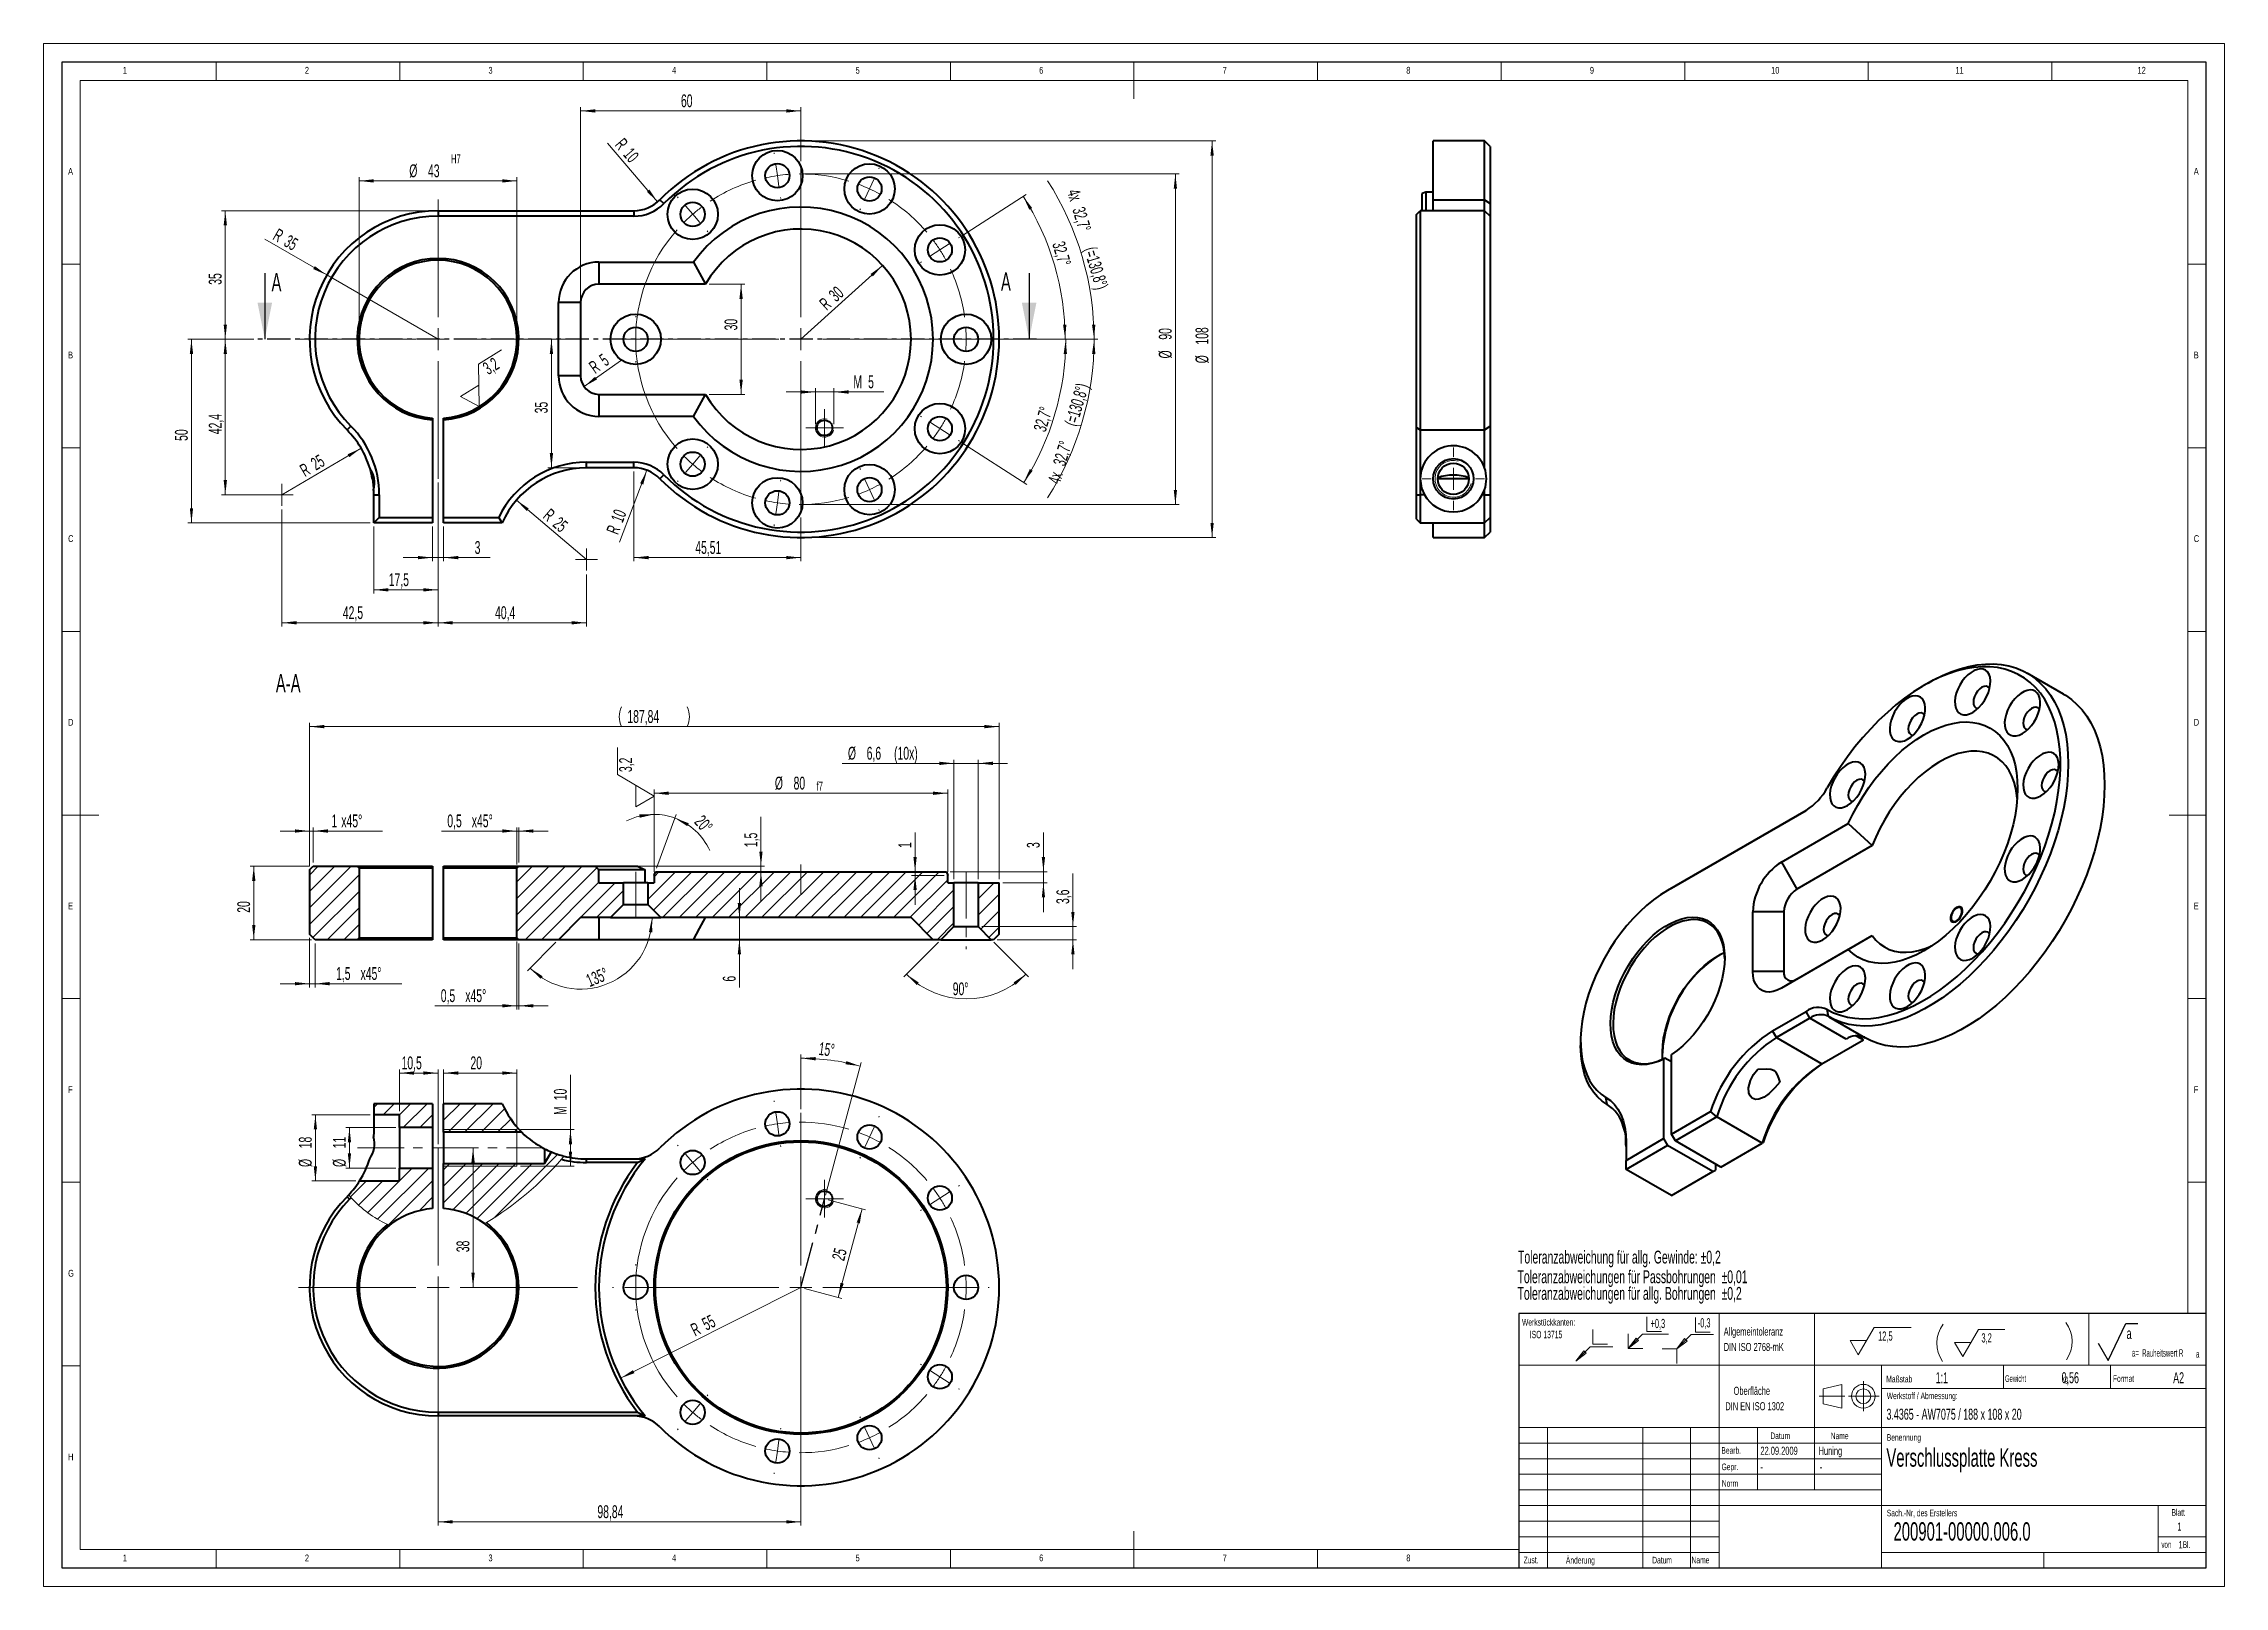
# Model space of a CAD drawing. Header units: millimetres. Extents: x 0 to 594, y 0 to 420.
import ezdxf

# ---------------------------------------------------------------- set-up
doc = ezdxf.new("R2010")
doc.units = ezdxf.units.MM
doc.linetypes.add('CENTER', pattern=[10.16, 6.35, -1.27, 1.27, -1.27])
doc.linetypes.add('CENTERX2', pattern=[20.32, 12.7, -2.54, 2.54, -2.54])
doc.layers.add('SLD-0', color=7, linetype='Continuous')
doc.styles.add('SLDTEXTSTYLE0', font='TXT', dxfattribs={"width": 0.554584})
doc.styles.add('SLDTEXTSTYLE1', font='TXT', dxfattribs={"width": 0.605})
doc.styles.add('SLDTEXTSTYLE2', font='TXT', dxfattribs={"width": 0.491563})
doc.styles.add('SLDTEXTSTYLE3', font='TXT', dxfattribs={"width": 0.75})
doc.styles.add('SLDTEXTSTYLE4', font='TXT', dxfattribs={"width": 0.530484})
doc.styles.add('SLDTEXTSTYLE5', font='TXT', dxfattribs={"width": 0.548462})
doc.dimstyles.new('SLDDIMSTYLE0', dxfattribs={"dimtxt": 3.5, "dimasz": 4, "dimexe": 0, "dimexo": 0.0625, "dimgap": 0.875, "dimtad": 1, "dimrnd": 1e-09, "dimzin": 12, "dimdsep": 46, "dimtxsty": 'SLDTEXTSTYLE1', "dimsah": 1, "dimcen": 0.09, "dimadec": 0, "dimazin": 0, "dimtfac": 1, "dimtdec": 1, "dimtofl": 0, "dimtmove": 0, "dimatfit": 3, "dimfxl": 1, "dimfrac": 2, "dimtolj": 1, "dimtzin": 12, "dimarcsym": 0})
doc.dimstyles.new('SLDDIMSTYLE1', dxfattribs={"dimtxt": 3.5, "dimasz": 4, "dimexe": 0, "dimexo": 0.0625, "dimgap": 0.875, "dimtad": 1, "dimdec": 4, "dimzin": 12, "dimdsep": 46, "dimtxsty": 'SLDTEXTSTYLE1', "dimblk2": 'NONE', "dimsah": 1, "dimcen": 0.09, "dimadec": 1, "dimazin": 0, "dimtfac": 1, "dimtdec": 1, "dimtofl": 0, "dimtmove": 0, "dimatfit": 3, "dimfxl": 1, "dimfrac": 2, "dimtolj": 1, "dimtzin": 12, "dimarcsym": 0})
doc.dimstyles.new('SLDDIMSTYLE10', dxfattribs={"dimtxt": 3.5, "dimasz": 4, "dimexe": 0, "dimexo": 0.0625, "dimgap": 0.875, "dimtad": 1, "dimdec": 4, "dimzin": 12, "dimdsep": 46, "dimtxsty": 'SLDTEXTSTYLE1', "dimsah": 1, "dimcen": 0.09, "dimazin": 0, "dimtfac": 1, "dimtdec": 1, "dimtofl": 0, "dimtmove": 0, "dimatfit": 3, "dimfxl": 1, "dimfrac": 2, "dimtolj": 1, "dimtzin": 12, "dimarcsym": 0})
doc.dimstyles.new('SLDDIMSTYLE11', dxfattribs={"dimtxt": 3.5, "dimasz": 4, "dimexe": 0, "dimexo": 0.0625, "dimgap": 0.875, "dimtad": 1, "dimrnd": 1e-09, "dimzin": 12, "dimdsep": 46, "dimtxsty": 'SLDTEXTSTYLE1', "dimsah": 1, "dimcen": 0.09, "dimadec": 0, "dimazin": 0, "dimtfac": 1, "dimtdec": 1, "dimtofl": 0, "dimtmove": 0, "dimatfit": 3, "dimfxl": 1, "dimfrac": 2, "dimtolj": 1, "dimtzin": 12, "dimarcsym": 0})
doc.dimstyles.new('SLDDIMSTYLE2', dxfattribs={"dimtxt": 3.5, "dimasz": 4, "dimexe": 0, "dimexo": 0.0625, "dimgap": 0.875, "dimtad": 1, "dimdec": 4, "dimzin": 12, "dimdsep": 46, "dimtxsty": 'SLDTEXTSTYLE1', "dimblk1": 'NONE', "dimsah": 1, "dimcen": 0.09, "dimadec": 1, "dimazin": 0, "dimtfac": 1, "dimtdec": 1, "dimtofl": 0, "dimtmove": 0, "dimatfit": 3, "dimldrblk": 'NONE', "dimfxl": 1, "dimfrac": 2, "dimtolj": 1, "dimtzin": 12, "dimarcsym": 0})
doc.dimstyles.new('SLDDIMSTYLE3', dxfattribs={"dimtxt": 3.5, "dimasz": 4, "dimexe": 0, "dimexo": 0.0625, "dimgap": 0.875, "dimtad": 1, "dimdec": 1, "dimrnd": 1e-09, "dimzin": 12, "dimdsep": 46, "dimtxsty": 'SLDTEXTSTYLE1', "dimsah": 1, "dimcen": 0.09, "dimadec": 0, "dimazin": 0, "dimtfac": 1, "dimtdec": 1, "dimtofl": 0, "dimtmove": 0, "dimatfit": 3, "dimfxl": 1, "dimfrac": 2, "dimtolj": 1, "dimtzin": 12, "dimarcsym": 0})
doc.dimstyles.new('SLDDIMSTYLE4', dxfattribs={"dimtxt": 3.5, "dimasz": 4, "dimexe": 0, "dimexo": 0.0625, "dimgap": 0.875, "dimtad": 1, "dimrnd": 1e-09, "dimzin": 12, "dimdsep": 46, "dimtxsty": 'SLDTEXTSTYLE1', "dimsah": 1, "dimcen": 0.09, "dimadec": 0, "dimazin": 0, "dimtfac": 1, "dimtdec": 1, "dimtofl": 0, "dimtmove": 0, "dimatfit": 3, "dimfxl": 1, "dimfrac": 2, "dimtolj": 1, "dimtzin": 12, "dimarcsym": 0})
doc.dimstyles.new('SLDDIMSTYLE5', dxfattribs={"dimtxt": 3.5, "dimasz": 4, "dimexe": 0, "dimexo": 0.0625, "dimgap": 0.875, "dimtad": 1, "dimrnd": 1e-09, "dimzin": 12, "dimdsep": 46, "dimtxsty": 'SLDTEXTSTYLE1', "dimsah": 1, "dimcen": 0.09, "dimadec": 0, "dimazin": 0, "dimtfac": 1, "dimtdec": 1, "dimtofl": 0, "dimtmove": 0, "dimatfit": 3, "dimfxl": 1, "dimfrac": 2, "dimtolj": 1, "dimtzin": 12, "dimarcsym": 0})
doc.dimstyles.new('SLDDIMSTYLE6', dxfattribs={"dimtxt": 3.5, "dimasz": 4, "dimexe": 0, "dimexo": 0.0625, "dimgap": 0.875, "dimtad": 1, "dimdec": 4, "dimzin": 12, "dimdsep": 46, "dimtxsty": 'SLDTEXTSTYLE1', "dimsah": 1, "dimcen": 0.09, "dimadec": 1, "dimazin": 0, "dimtfac": 1, "dimtdec": 1, "dimtofl": 0, "dimtmove": 0, "dimatfit": 3, "dimfxl": 1, "dimfrac": 2, "dimtolj": 1, "dimtzin": 12, "dimarcsym": 0})
doc.dimstyles.new('SLDDIMSTYLE7', dxfattribs={"dimtxt": 3.5, "dimasz": 4, "dimexe": 0, "dimexo": 0.0625, "dimgap": 0.875, "dimtad": 1, "dimrnd": 1e-09, "dimzin": 12, "dimdsep": 46, "dimtxsty": 'SLDTEXTSTYLE1', "dimsah": 1, "dimcen": 0, "dimadec": 0, "dimazin": 0, "dimtfac": 1, "dimtdec": 1, "dimtofl": 0, "dimtmove": 0, "dimatfit": 3, "dimfxl": 1, "dimfrac": 2, "dimtolj": 1, "dimtzin": 12, "dimarcsym": 0})
doc.dimstyles.new('SLDDIMSTYLE8', dxfattribs={"dimtxt": 3.5, "dimasz": 4, "dimexe": 0, "dimexo": 0.0625, "dimgap": 0.875, "dimtad": 1, "dimrnd": 1e-09, "dimzin": 12, "dimdsep": 46, "dimtxsty": 'SLDTEXTSTYLE1', "dimsah": 1, "dimcen": 0, "dimadec": 0, "dimazin": 0, "dimtfac": 1, "dimtdec": 1, "dimtofl": 0, "dimtmove": 1, "dimatfit": 3, "dimfxl": 1, "dimfrac": 2, "dimtolj": 1, "dimtzin": 12, "dimarcsym": 0})
doc.dimstyles.new('SLDDIMSTYLE9', dxfattribs={"dimtxt": 3.5, "dimasz": 4, "dimexe": 0, "dimexo": 0.0625, "dimgap": 0.875, "dimtad": 1, "dimdec": 1, "dimrnd": 1e-09, "dimzin": 12, "dimdsep": 46, "dimtxsty": 'SLDTEXTSTYLE1', "dimsah": 1, "dimcen": 0.09, "dimadec": 0, "dimazin": 0, "dimtfac": 1, "dimtdec": 1, "dimtofl": 0, "dimtmove": 0, "dimatfit": 3, "dimfxl": 1, "dimfrac": 2, "dimtolj": 1, "dimtzin": 12, "dimarcsym": 0})

msp = doc.modelspace()

# ---------------------------------------------------------------- texts
at = {"color": 7, "linetype": 'Continuous', "lineweight": 0, "attachment_point": 1}
for s, insert, char_height, style in [('1', (21.58334, 413.66802), 1.85208, 'SLDTEXTSTYLE3'), ('2', (71.16667, 413.66802), 1.85208, 'SLDTEXTSTYLE3'), ('3', (121.16667, 413.66802), 1.85208, 'SLDTEXTSTYLE3'), ('4', (171.16667, 413.66802), 1.85208, 'SLDTEXTSTYLE3'), ('5', (221.16667, 413.66802), 1.85208, 'SLDTEXTSTYLE3'), ('6', (271.16667, 413.66802), 1.85208, 'SLDTEXTSTYLE3'), ('7', (321.16667, 413.66802), 1.85208, 'SLDTEXTSTYLE3'), ('8', (371.16667, 413.66802), 1.85208, 'SLDTEXTSTYLE3'), ('9', (421.16667, 413.66802), 1.85208, 'SLDTEXTSTYLE3'), ('10', (470.54167, 413.66802), 1.852083, 'SLDTEXTSTYLE3'), ('11', (520.75001, 413.66802), 1.852083, 'SLDTEXTSTYLE3'), ('12', (570.33334, 413.66802), 1.852083, 'SLDTEXTSTYLE3'), ('A', (6.66667, 386.16802), 1.85208, 'SLDTEXTSTYLE3'), ('A', (585.66668, 386.16802), 1.85208, 'SLDTEXTSTYLE3'), ('B', (6.66667, 336.16802), 1.85208, 'SLDTEXTSTYLE3'), ('B', (585.66668, 336.16802), 1.85208, 'SLDTEXTSTYLE3'), ('C', (6.66667, 286.16802), 1.85208, 'SLDTEXTSTYLE3'), ('C', (585.66668, 286.16802), 1.85208, 'SLDTEXTSTYLE3'), ('A-A', (63.25624, 248.3568), 5, 'SLDTEXTSTYLE1'), ('D', (6.66667, 236.16802), 1.85208, 'SLDTEXTSTYLE3'), ('D', (585.66668, 236.16802), 1.85208, 'SLDTEXTSTYLE3'), ('E', (6.66667, 186.16802), 1.85208, 'SLDTEXTSTYLE3'), ('E', (585.66668, 186.16802), 1.85208, 'SLDTEXTSTYLE3'), ('F', (6.66667, 136.16802), 1.85208, 'SLDTEXTSTYLE3'), ('F', (585.66668, 136.16802), 1.85208, 'SLDTEXTSTYLE3'), ('G', (6.66667, 86.16802), 1.85208, 'SLDTEXTSTYLE3'), ('Werkstückkanten:    ', (402.68768, 72.80307), 1.8, 'SLDTEXTSTYLE1'), ('ISO 13715', (404.79765, 69.5669), 2, 'SLDTEXTSTYLE0'), ('Maßstab', (501.90763, 57.32926), 1.8, 'SLDTEXTSTYLE1'), ('1:1', (515.35794, 58.2998), 3, 'SLDTEXTSTYLE1'), ('Gewicht                      kg', (534.23135, 57.46739), 1.8, 'SLDTEXTSTYLE4'), ('0,56', (549.66877, 58.2998), 3, 'SLDTEXTSTYLE1'), ('Format', (563.65423, 57.46739), 1.8, 'SLDTEXTSTYLE1'), ('A2', (580.05245, 58.2998), 3, 'SLDTEXTSTYLE1'), ('3.4365 - AW7075 / 188 x 108 x 20', (501.95049, 48.36924), 3, 'SLDTEXTSTYLE1'), ('Werkstoff / Abmessung:', (502.04576, 52.77079), 1.8, 'SLDTEXTSTYLE1'), ('Datum', (470.33573, 41.90763), 1.8, 'SLDTEXTSTYLE1'), ('Name', (486.77602, 41.87554), 1.8, 'SLDTEXTSTYLE1'), ('H', (6.66667, 36.16802), 1.85208, 'SLDTEXTSTYLE3'), ('Bearb.', (456.98914, 37.90382), 1.8, 'SLDTEXTSTYLE1'), ('22.09.2009', (467.62259, 38.02246), 2.2, 'SLDTEXTSTYLE1'), ('Huning', (483.46006, 38.00576), 2.2, 'SLDTEXTSTYLE1'), ('Verschlussplatte Kress', (501.94, 37.56931), 5, 'SLDTEXTSTYLE1'), ('Benennung', (502.04576, 41.44367), 1.8, 'SLDTEXTSTYLE1'), ('Gepr.', (457.03151, 33.43858), 1.8, 'SLDTEXTSTYLE1'), ('-', (467.63925, 33.58852), 2.2, 'SLDTEXTSTYLE1'), ('-', (483.78993, 33.65331), 2.2, 'SLDTEXTSTYLE1'), ('Norm', (457.11323, 28.94359), 1.8, 'SLDTEXTSTYLE1'), ('Sach.-Nr, des Erstellers', (502.04576, 20.86147), 1.8, 'SLDTEXTSTYLE1'), ('Blatt', (579.60668, 21.02512), 1.8, 'SLDTEXTSTYLE1'), ('200901-00000.006.0', (503.88195, 17.45545), 5, 'SLDTEXTSTYLE1'), ('von       Bl.', (576.85692, 12.27007), 1.8, 'SLDTEXTSTYLE5'), ('1', (581.19478, 17.37926), 2.2, 'SLDTEXTSTYLE1'), ('1', (581.52139, 12.34971), 2, 'SLDTEXTSTYLE1'), ('1', (21.58334, 8.66802), 1.85208, 'SLDTEXTSTYLE3'), ('2', (71.16667, 8.66802), 1.85208, 'SLDTEXTSTYLE3'), ('3', (121.16667, 8.66802), 1.85208, 'SLDTEXTSTYLE3'), ('4', (171.16667, 8.66802), 1.85208, 'SLDTEXTSTYLE3'), ('5', (221.16667, 8.66802), 1.85208, 'SLDTEXTSTYLE3'), ('6', (271.16667, 8.66802), 1.85208, 'SLDTEXTSTYLE3'), ('7', (321.16667, 8.66802), 1.85208, 'SLDTEXTSTYLE3'), ('8', (371.16667, 8.66802), 1.85208, 'SLDTEXTSTYLE3'), ('Zust.', (403.13584, 8.07501), 1.8, 'SLDTEXTSTYLE1'), ('Änderung', (414.64802, 8.01869), 1.8, 'SLDTEXTSTYLE1'), ('Datum', (438.15867, 8.03954), 1.8, 'SLDTEXTSTYLE1'), ('Name', (448.86355, 8.06771), 1.8, 'SLDTEXTSTYLE1')]:
    msp.add_mtext(s, dxfattribs=dict(at, insert=insert, char_height=char_height, style=style))
at = {"color": 7, "linetype": 'Continuous', "char_height": 5, "attachment_point": 1, "style": 'SLDTEXTSTYLE1'}
for insert in [(62.07525, 357.52339), (260.76179, 357.70511)]:
    msp.add_mtext('A', dxfattribs=dict(at, insert=insert))
at = {"color": 8, "linetype": 'Continuous', "lineweight": 0, "insert": (401.60888, 91.39773), "char_height": 3.5, "attachment_point": 1, "style": 'SLDTEXTSTYLE1'}
msp.add_mtext('Toleranzabweichung für allg. Gewinde: ±0,2', dxfattribs=at)

# ---------------------------------------------------------------- blocks, each defined once
blk = doc.blocks.new('Block25')
at = {"color": 9, "linetype": 'Continuous', "lineweight": 0}
for p, q in [((5.1, 4.6), (5.1, 8.6)), ((0, 0), (0, 4)), ((0, 0), (3.9, 3.9)), ((0, 0), (2.15, 2.8)), ((0, 0), (2.8, 2.15)), ((0, 0), (4, 0)), ((2.15, 2.8), (2.8, 2.15)), ((3.9, 3.9), (10.96, 3.9)), ((5.1, 4.6), (9.1, 4.6))]:
    blk.add_line(p, q, dxfattribs=at)
at = {"color": 7, "linetype": 'Continuous', "lineweight": 0, "insert": (6.11, 8.05), "char_height": 2.5, "attachment_point": 1, "style": 'SLDTEXTSTYLE0'}
blk.add_mtext('+0,3', dxfattribs=at)
blk = doc.blocks.new('Block26')
at = {"color": 9, "linetype": 'Continuous', "lineweight": 0}
for p, q in [((4.596194, 4.596194), (4.596194, 8.596194)), ((0, 0), (3.896194, 3.896194)), ((0, 0), (2.149051, 2.800697)), ((0, 0), (2.800697, 2.14905)), ((2.149051, 2.800697), (2.800697, 2.14905)), ((3.896194, 3.896194), (10.010473, 3.896194)), ((4.596194, 4.596194), (8.596194, 4.596194))]:
    blk.add_line(p, q, dxfattribs=at)
blk = doc.blocks.new('Block27')
at = {"color": 9, "linetype": 'Continuous', "lineweight": 0}
for p, q in [((9.1, 8.6), (9.1, 12.6)), ((4, 4), (7.9, 7.9)), ((4, 4), (6.15, 6.8)), ((4, 4), (6.8, 6.15)), ((6.15, 6.8), (6.8, 6.15)), ((7.9, 7.9), (14.01, 7.9)), ((9.1, 8.6), (13.1, 8.6)), ((0, 4), (4, 4)), ((4, 0), (4, 4))]:
    blk.add_line(p, q, dxfattribs=at)
at = {"color": 7, "linetype": 'Continuous', "lineweight": 0, "insert": (9.73, 12.36), "char_height": 2.5, "attachment_point": 1, "style": 'SLDTEXTSTYLE0'}
blk.add_mtext('-0,3', dxfattribs=at)
blk = doc.blocks.new('Block28')
at = {"layer": 'SLD-0'}
for p, q in [((2.77, 0), (7.58, 10.04)), ((7.58, 10.04), (10.86, 10.04)), ((0, 4.71), (2.77, 0))]:
    blk.add_line(p, q, dxfattribs=at)
at = {"layer": 'SLD-0', "attachment_point": 1}
for s, insert, char_height, style in [('a', (7.79, 8.85), 3, 'SLDTEXTSTYLE1'), ('a=', (9.24, 3.08), 2, 'SLDTEXTSTYLE2'), ('Rauheitswert R', (12.01, 3.03), 2, 'SLDTEXTSTYLE2'), ('a', (26.68, 2.78), 2, 'SLDTEXTSTYLE2')]:
    blk.add_mtext(s, dxfattribs=dict(at, insert=insert, char_height=char_height, style=style))
blk = doc.blocks.new('Block29')
at = {"layer": 'SLD-0', "color": 7, "linetype": 'Continuous', "lineweight": 0}
for p, q in [((6.51, 7.42), (2.23, 0)), ((6.51, 7.42), (13.68, 7.42)), ((2.23, 0), (0, 3.86)), ((0, 3.86), (4.46, 3.86))]:
    blk.add_line(p, q, dxfattribs=at)
at = {"layer": 'SLD-0', "insert": (7.34, 6.36), "char_height": 2.5, "attachment_point": 1, "style": 'SLDTEXTSTYLE1'}
blk.add_mtext('3,2', dxfattribs=at)
blk = doc.blocks.new('Block30')
at = {"color": 7, "linetype": 'Continuous', "lineweight": 0}
for p, q in [((2.23, 0), (6.51, 7.42)), ((6.51, 7.42), (16.66, 7.42)), ((0, 3.86), (4.46, 3.86)), ((0, 3.86), (2.23, 0))]:
    blk.add_line(p, q, dxfattribs=at)
at = {"color": 7, "linetype": 'Continuous', "lineweight": 0, "insert": (7.63, 6.32), "char_height": 2.5, "attachment_point": 1, "style": 'SLDTEXTSTYLE1'}
blk.add_mtext('12,5', dxfattribs=at)
blk = doc.blocks.new('Block31')
at = {"color": 7, "linetype": 'Continuous', "lineweight": 0}
blk.add_arc((8.57, 4.98), 8.57, 143.21919, 215.53047, dxfattribs=at)
blk = doc.blocks.new('Block32')
at = {"color": 7, "linetype": 'Continuous', "lineweight": 0}
blk.add_arc((-6.86, 4.98), 8.57, 324.46953, 36.78081, dxfattribs=at)
blk = doc.blocks.new('SW_NOTE_0')
at = {"color": 0, "linetype": 'Continuous', "lineweight": 0, "char_height": 2.2, "attachment_point": 1, "style": 'SLDTEXTSTYLE1'}
for s, insert in [('Allgemeintoleranz', (0, 2.84)), ('DIN ISO 2768-mK', (0, -1.36))]:
    blk.add_mtext(s, dxfattribs=dict(at, insert=insert))
blk = doc.blocks.new('SW_NOTE_1')
at = {"color": 0, "linetype": 'Continuous', "lineweight": 0, "char_height": 2.2, "attachment_point": 1, "style": 'SLDTEXTSTYLE1'}
for s, insert in [('    Oberfläche', (0, 2.84)), ('DIN EN ISO 1302', (0, -1.36))]:
    blk.add_mtext(s, dxfattribs=dict(at, insert=insert))
blk = doc.blocks.new('SW_NOTE_2')
at = {"color": 0, "linetype": 'Continuous', "lineweight": 0, "char_height": 3.5, "attachment_point": 1, "style": 'SLDTEXTSTYLE1'}
for s, insert in [('Toleranzabweichungen für Passbohrungen  ±0,01', (0, 4.51)), ('Toleranzabweichungen für allg. Bohrungen  ±0,2', (0, -0.01))]:
    blk.add_mtext(s, dxfattribs=dict(at, insert=insert))
blk = doc.blocks.new('*D12')
at = {"color": 7, "linetype": 'Continuous', "lineweight": 15}
for p, q in [((57.24, 339.52), (39.27, 339.52)), ((40.27, 289.52), (40.27, 339.52)), ((88.93, 289.52), (39.27, 289.52))]:
    blk.add_line(p, q, dxfattribs=at)
for points in [[(40.27, 339.52), (39.82, 335.52), (40.72, 335.52)], [(40.27, 289.52), (40.72, 293.52), (39.82, 293.52)]]:
    blk.add_solid(points, dxfattribs=at)
at = {"color": 7, "linetype": 'Continuous', "lineweight": 15, "insert": (35.76, 311.85), "char_height": 3.5, "attachment_point": 1, "rotation": 90, "style": 'SLDTEXTSTYLE1'}
blk.add_mtext('50', dxfattribs=at)
blk = doc.blocks.new('*D13')
at = {"color": 7, "linetype": 'Continuous', "lineweight": 15}
for p, q in [((106.43, 374.52), (48.49, 374.52)), ((49.49, 374.52), (49.49, 339.52)), ((57.24, 339.52), (48.49, 339.52))]:
    blk.add_line(p, q, dxfattribs=at)
for points in [[(49.49, 374.52), (49.04, 370.52), (49.94, 370.52)], [(49.49, 339.52), (49.94, 343.52), (49.04, 343.52)]]:
    blk.add_solid(points, dxfattribs=at)
at = {"color": 7, "linetype": 'Continuous', "lineweight": 15, "insert": (44.98, 354.35), "char_height": 3.5, "attachment_point": 1, "rotation": 90, "style": 'SLDTEXTSTYLE1'}
blk.add_mtext('35', dxfattribs=at)
blk = doc.blocks.new('*D15')
at = {"color": 7, "linetype": 'Continuous', "lineweight": 15}
blk.add_line((271.44, 339.52), (287.12, 339.52), dxfattribs=at)
blk.add_arc((206.27, 339.52), 79.85, 0, 32.72727, dxfattribs=at)
blk.add_solid([(286.12, 339.52), (286.47, 343.53), (285.57, 343.51)], dxfattribs=at)
at = {"color": 7, "linetype": 'Continuous', "lineweight": 15, "char_height": 3.5, "attachment_point": 1, "rotation": 286.36364, "style": 'SLDTEXTSTYLE1'}
for s, insert in [('4x', (282.1, 380.71)), ('32,7°', (283.53, 375.85)), ('(=130,8°)', (286.71, 365.02))]:
    blk.add_mtext(s, dxfattribs=dict(at, insert=insert))
blk = doc.blocks.new('_NONE')
blk = doc.blocks.new('*D16')
at = {"color": 7, "linetype": 'Continuous', "lineweight": 15}
blk.add_line((271.44, 339.52), (287.13, 339.52), dxfattribs=at)
blk.add_arc((206.27, 339.52), 79.86, 327.27273, 0, dxfattribs=at)
blk.add_solid([(286.13, 339.52), (285.58, 335.54), (286.48, 335.51)], dxfattribs=at)
at = {"color": 7, "linetype": 'Continuous', "lineweight": 15, "char_height": 3.5, "attachment_point": 1, "rotation": 73.63636, "style": 'SLDTEXTSTYLE1'}
for s, insert in [('(=130,8°)', (278.06, 316.57)), ('32,7°', (274.88, 305.74)), ('4x', (273.45, 300.87))]:
    blk.add_mtext(s, dxfattribs=dict(at, insert=insert))
blk = doc.blocks.new('*D17')
at = {"color": 7, "linetype": 'Continuous', "lineweight": 15}
for p, q in [((57.24, 339.52), (48.49, 339.52)), ((49.49, 297.17), (49.49, 339.52)), ((63.93, 297.17), (48.49, 297.17))]:
    blk.add_line(p, q, dxfattribs=at)
for points in [[(49.49, 339.52), (49.04, 335.52), (49.94, 335.52)], [(49.49, 297.17), (49.94, 301.17), (49.04, 301.17)]]:
    blk.add_solid(points, dxfattribs=at)
at = {"color": 7, "linetype": 'Continuous', "lineweight": 15, "insert": (44.98, 313.67), "char_height": 3.5, "attachment_point": 1, "rotation": 90, "style": 'SLDTEXTSTYLE1'}
blk.add_mtext('42,4', dxfattribs=at)
blk = doc.blocks.new('*D18')
at = {"color": 7, "linetype": 'Continuous', "lineweight": 15}
for p, q in [((138.32, 304.52), (138.32, 339.52)), ((146.84, 304.52), (137.32, 304.52))]:
    blk.add_line(p, q, dxfattribs=at)
for points in [[(138.32, 339.52), (137.87, 335.52), (138.77, 335.52)], [(138.32, 304.52), (138.77, 308.52), (137.87, 308.52)]]:
    blk.add_solid(points, dxfattribs=at)
at = {"color": 7, "linetype": 'Continuous', "lineweight": 15, "insert": (133.8, 319.35), "char_height": 3.5, "attachment_point": 1, "rotation": 90, "style": 'SLDTEXTSTYLE1'}
blk.add_mtext('35', dxfattribs=at)
blk = doc.blocks.new('*D19')
at = {"color": 7, "linetype": 'Continuous', "lineweight": 15}
for p, q in [((85.93, 340.52), (85.93, 383.63)), ((85.93, 382.63), (128.93, 382.63)), ((128.93, 340.52), (128.93, 383.63))]:
    blk.add_line(p, q, dxfattribs=at)
for points in [[(85.93, 382.63), (89.93, 382.18), (89.93, 383.08)], [(128.93, 382.63), (124.93, 383.08), (124.93, 382.18)]]:
    blk.add_solid(points, dxfattribs=at)
at = {"color": 7, "linetype": 'Continuous', "lineweight": 15, "attachment_point": 1, "style": 'SLDTEXTSTYLE1'}
for s, insert, char_height in [('%%c', (99.6, 387.14), 3.5), ('43', (104.7, 387.14), 3.5), ('H7', (110.97, 389.84), 2.45)]:
    blk.add_mtext(s, dxfattribs=dict(at, insert=insert, char_height=char_height))
blk = doc.blocks.new('*D20')
at = {"color": 7, "linetype": 'Continuous', "lineweight": 15}
for p, q in [((105.93, 288.52), (105.93, 279.07)), ((108.93, 288.52), (108.93, 279.07)), ((105.93, 280.07), (97.93, 280.07)), ((105.93, 280.07), (108.93, 280.07)), ((108.93, 280.07), (121.66, 280.07))]:
    blk.add_line(p, q, dxfattribs=at)
for points in [[(105.93, 280.07), (101.93, 280.52), (101.93, 279.62)], [(108.93, 280.07), (112.93, 279.62), (112.93, 280.52)]]:
    blk.add_solid(points, dxfattribs=at)
at = {"color": 7, "linetype": 'Continuous', "lineweight": 15, "insert": (117.41, 284.58), "char_height": 3.5, "attachment_point": 1, "style": 'SLDTEXTSTYLE1'}
blk.add_mtext('3', dxfattribs=at)
blk = doc.blocks.new('*D21')
at = {"color": 7, "linetype": 'Continuous', "lineweight": 15}
for p, q in [((207.27, 384.52), (309.27, 384.52)), ((308.27, 294.52), (308.27, 384.52)), ((207.27, 294.52), (309.27, 294.52))]:
    blk.add_line(p, q, dxfattribs=at)
for points in [[(308.27, 384.52), (307.82, 380.52), (308.72, 380.52)], [(308.27, 294.52), (308.72, 298.52), (307.82, 298.52)]]:
    blk.add_solid(points, dxfattribs=at)
at = {"color": 7, "linetype": 'Continuous', "lineweight": 15, "char_height": 3.5, "attachment_point": 1, "rotation": 90, "style": 'SLDTEXTSTYLE1'}
for s, insert in [('90', (303.76, 339.4)), ('%%c', (303.76, 334.3))]:
    blk.add_mtext(s, dxfattribs=dict(at, insert=insert))
blk = doc.blocks.new('*D22')
at = {"color": 7, "linetype": 'Continuous', "lineweight": 15}
for p, q in [((250.27, 367.8), (267.65, 378.97)), ((254.77, 339.52), (279.24, 339.52))]:
    blk.add_line(p, q, dxfattribs=at)
blk.add_arc((206.27, 339.52), 71.97, 0, 32.72727, dxfattribs=at)
for points in [[(266.81, 378.43), (268.5, 374.77), (269.27, 375.24)], [(278.24, 339.52), (278.58, 343.53), (277.68, 343.51)]]:
    blk.add_solid(points, dxfattribs=at)
at = {"color": 7, "linetype": 'Continuous', "lineweight": 15, "insert": (278.06, 366.48), "char_height": 3.5, "attachment_point": 1, "rotation": 286.36364, "style": 'SLDTEXTSTYLE1'}
blk.add_mtext('32,7°', dxfattribs=at)
blk = doc.blocks.new('*D23')
at = {"color": 7, "linetype": 'Continuous', "lineweight": 15}
for p, q in [((254.77, 339.52), (279.4, 339.52)), ((250.27, 311.25), (267.79, 299.99))]:
    blk.add_line(p, q, dxfattribs=at)
blk.add_arc((206.27, 339.52), 72.13, 327.27273, 0, dxfattribs=at)
for points in [[(278.4, 339.52), (277.84, 335.54), (278.74, 335.51)], [(266.95, 300.53), (269.4, 303.72), (268.63, 304.18)]]:
    blk.add_solid(points, dxfattribs=at)
at = {"color": 7, "linetype": 'Continuous', "lineweight": 15, "insert": (269.56, 315.06), "char_height": 3.5, "attachment_point": 1, "rotation": 73.63636, "style": 'SLDTEXTSTYLE1'}
blk.add_mtext('32,7°', dxfattribs=at)
blk = doc.blocks.new('*D24')
at = {"color": 7, "linetype": 'Continuous', "lineweight": 15}
for q in [(60.29, 366.74), (107.43, 339.52)]:
    blk.add_line((77.12, 357.02), q, dxfattribs=at)
blk.add_solid([(77.12, 357.02), (73.88, 359.41), (73.43, 358.63)], dxfattribs=at)
at = {"color": 7, "linetype": 'Continuous', "lineweight": 15, "char_height": 3.5, "attachment_point": 1, "rotation": 330, "style": 'SLDTEXTSTYLE1'}
for s, insert in [('R', (63.92, 369.85)), ('35', (66.92, 368.12))]:
    blk.add_mtext(s, dxfattribs=dict(at, insert=insert))
blk = doc.blocks.new('*D25')
at = {"color": 7, "linetype": 'Continuous', "lineweight": 15}
blk.add_line((86.48, 309.84), (64.93, 297.17), dxfattribs=at)
blk.add_solid([(86.48, 309.84), (82.81, 308.2), (83.26, 307.42)], dxfattribs=at)
at = {"color": 7, "linetype": 'Continuous', "lineweight": 15, "char_height": 3.5, "attachment_point": 1, "rotation": 30.44438, "style": 'SLDTEXTSTYLE1'}
for s, insert in [('R', (69.41, 304.97)), ('25', (72.4, 306.73))]:
    blk.add_mtext(s, dxfattribs=dict(at, insert=insert))
blk = doc.blocks.new('*D26')
at = {"color": 7, "linetype": 'Continuous', "lineweight": 15}
blk.add_line((128.79, 295.71), (147.84, 279.52), dxfattribs=at)
blk.add_solid([(128.79, 295.71), (131.55, 292.78), (132.13, 293.46)], dxfattribs=at)
at = {"color": 7, "linetype": 'Continuous', "lineweight": 15, "char_height": 3.5, "attachment_point": 1, "rotation": 319.65497, "style": 'SLDTEXTSTYLE1'}
for s, insert in [('R', (138.05, 293.68)), ('25', (140.7, 291.43))]:
    blk.add_mtext(s, dxfattribs=dict(at, insert=insert))
blk = doc.blocks.new('*D27')
at = {"color": 7, "linetype": 'Continuous', "lineweight": 15}
blk.add_line((164.34, 303.86), (156.83, 284.26), dxfattribs=at)
blk.add_solid([(164.34, 303.86), (162.49, 300.29), (163.33, 299.96)], dxfattribs=at)
at = {"color": 7, "linetype": 'Continuous', "lineweight": 15, "char_height": 3.5, "attachment_point": 1, "rotation": 69.02835, "style": 'SLDTEXTSTYLE1'}
for s, insert in [('10', (154.42, 290.6)), ('R', (153.18, 287.36))]:
    blk.add_mtext(s, dxfattribs=dict(at, insert=insert))
blk = doc.blocks.new('*D28')
at = {"color": 7, "linetype": 'Continuous', "lineweight": 15}
blk.add_line((167.25, 376.91), (153.63, 392.89), dxfattribs=at)
blk.add_solid([(167.25, 376.91), (165, 380.25), (164.31, 379.67)], dxfattribs=at)
at = {"color": 7, "linetype": 'Continuous', "lineweight": 15, "char_height": 3.5, "attachment_point": 1, "rotation": 310.44451, "style": 'SLDTEXTSTYLE1'}
for s, insert in [('R', (158.09, 394.61)), ('10', (160.34, 391.97))]:
    blk.add_mtext(s, dxfattribs=dict(at, insert=insert))
blk = doc.blocks.new('*D29')
at = {"color": 7, "linetype": 'Continuous', "lineweight": 15}
for p, q in [((207.27, 393.52), (319.27, 393.52)), ((318.27, 285.52), (318.27, 393.52)), ((207.27, 285.52), (319.27, 285.52))]:
    blk.add_line(p, q, dxfattribs=at)
for points in [[(318.27, 393.52), (317.82, 389.52), (318.72, 389.52)], [(318.27, 285.52), (318.72, 289.52), (317.82, 289.52)]]:
    blk.add_solid(points, dxfattribs=at)
at = {"color": 7, "linetype": 'Continuous', "lineweight": 15, "char_height": 3.5, "attachment_point": 1, "rotation": 90, "style": 'SLDTEXTSTYLE1'}
for s, insert in [('108', (313.76, 338.06)), ('%%c', (313.76, 332.97))]:
    blk.add_mtext(s, dxfattribs=dict(at, insert=insert))
blk = doc.blocks.new('*D30')
at = {"color": 7, "linetype": 'Continuous', "lineweight": 15}
blk.add_line((228.53, 359.64), (206.27, 339.52), dxfattribs=at)
blk.add_solid([(228.53, 359.64), (225.26, 357.29), (225.86, 356.62)], dxfattribs=at)
at = {"color": 7, "linetype": 'Continuous', "lineweight": 15, "char_height": 3.5, "attachment_point": 1, "rotation": 42.10679, "style": 'SLDTEXTSTYLE1'}
for s, insert in [('R', (210.96, 349.79)), ('30', (213.53, 352.11))]:
    blk.add_mtext(s, dxfattribs=dict(at, insert=insert))
blk = doc.blocks.new('*D31')
at = {"color": 7, "linetype": 'Continuous', "lineweight": 15}
for p, q in [((146.27, 350.52), (146.27, 402.68)), ((206.27, 401.68), (146.27, 401.68)), ((206.27, 388.02), (206.27, 402.68))]:
    blk.add_line(p, q, dxfattribs=at)
for points in [[(146.27, 401.68), (150.27, 401.23), (150.27, 402.13)], [(206.27, 401.68), (202.27, 402.13), (202.27, 401.23)]]:
    blk.add_solid(points, dxfattribs=at)
at = {"color": 7, "linetype": 'Continuous', "lineweight": 15, "insert": (173.6, 406.19), "char_height": 3.5, "attachment_point": 1, "style": 'SLDTEXTSTYLE1'}
blk.add_mtext('60', dxfattribs=at)
blk = doc.blocks.new('*D32')
at = {"color": 7, "linetype": 'Continuous', "lineweight": 15}
for p, q in [((107.43, 300.52), (107.43, 270.3)), ((89.93, 288.52), (89.93, 270.3)), ((107.43, 271.3), (89.93, 271.3))]:
    blk.add_line(p, q, dxfattribs=at)
for points in [[(89.93, 271.3), (93.93, 270.85), (93.93, 271.75)], [(107.43, 271.3), (103.43, 271.75), (103.43, 270.85)]]:
    blk.add_solid(points, dxfattribs=at)
at = {"color": 7, "linetype": 'Continuous', "lineweight": 15, "insert": (94, 275.81), "char_height": 3.5, "attachment_point": 1, "style": 'SLDTEXTSTYLE1'}
blk.add_mtext('17,5', dxfattribs=at)
blk = doc.blocks.new('*D33')
at = {"color": 7, "linetype": 'Continuous', "lineweight": 15}
for p, q in [((210.24, 325.16), (202.24, 325.16)), ((210.24, 316.38), (210.24, 326.16)), ((210.24, 325.16), (215.24, 325.16)), ((215.24, 316.38), (215.24, 326.16)), ((215.24, 325.16), (228.84, 325.16))]:
    blk.add_line(p, q, dxfattribs=at)
for points in [[(210.24, 325.16), (206.24, 325.61), (206.24, 324.71)], [(215.24, 325.16), (219.24, 324.71), (219.24, 325.61)]]:
    blk.add_solid(points, dxfattribs=at)
at = {"color": 7, "linetype": 'Continuous', "lineweight": 15, "char_height": 3.5, "attachment_point": 1, "style": 'SLDTEXTSTYLE1'}
for s, insert in [('M', (220.57, 329.67)), ('5', (224.58, 329.67))]:
    blk.add_mtext(s, dxfattribs=dict(at, insert=insert))
blk = doc.blocks.new('*D34')
at = {"color": 7, "linetype": 'Continuous', "lineweight": 15}
for p, q in [((107.43, 300.52), (107.43, 261.33)), ((64.93, 293.17), (64.93, 261.33)), ((107.43, 262.33), (64.93, 262.33))]:
    blk.add_line(p, q, dxfattribs=at)
for points in [[(64.93, 262.33), (68.93, 261.88), (68.93, 262.78)], [(107.43, 262.33), (103.43, 262.78), (103.43, 261.88)]]:
    blk.add_solid(points, dxfattribs=at)
at = {"color": 7, "linetype": 'Continuous', "lineweight": 15, "insert": (81.5, 266.84), "char_height": 3.5, "attachment_point": 1, "style": 'SLDTEXTSTYLE1'}
blk.add_mtext('42,5', dxfattribs=at)
blk = doc.blocks.new('*D35')
at = {"color": 7, "linetype": 'Continuous', "lineweight": 15}
for p, q in [((107.43, 300.52), (107.43, 261.33)), ((147.84, 275.52), (147.84, 261.33)), ((107.43, 262.33), (147.84, 262.33))]:
    blk.add_line(p, q, dxfattribs=at)
for points in [[(107.43, 262.33), (111.43, 261.88), (111.43, 262.78)], [(147.84, 262.33), (143.84, 262.78), (143.84, 261.88)]]:
    blk.add_solid(points, dxfattribs=at)
at = {"color": 7, "linetype": 'Continuous', "lineweight": 15, "insert": (122.96, 266.84), "char_height": 3.5, "attachment_point": 1, "style": 'SLDTEXTSTYLE1'}
blk.add_mtext('40,4', dxfattribs=at)
blk = doc.blocks.new('*D36')
at = {"color": 7, "linetype": 'Continuous', "lineweight": 15}
for p, q in [((181.29, 354.52), (190.98, 354.52)), ((189.98, 354.52), (189.98, 324.52)), ((181.29, 324.52), (190.98, 324.52))]:
    blk.add_line(p, q, dxfattribs=at)
for points in [[(189.98, 354.52), (189.53, 350.52), (190.43, 350.52)], [(189.98, 324.52), (190.43, 328.52), (189.53, 328.52)]]:
    blk.add_solid(points, dxfattribs=at)
at = {"color": 7, "linetype": 'Continuous', "lineweight": 15, "insert": (185.46, 341.93), "char_height": 3.5, "attachment_point": 1, "rotation": 90, "style": 'SLDTEXTSTYLE1'}
blk.add_mtext('30', dxfattribs=at)
blk = doc.blocks.new('*D37')
at = {"color": 7, "linetype": 'Continuous', "lineweight": 15}
blk.add_line((147.2, 326.62), (157.09, 333.68), dxfattribs=at)
blk.add_solid([(147.2, 326.62), (150.72, 328.58), (150.19, 329.31)], dxfattribs=at)
at = {"color": 7, "linetype": 'Continuous', "lineweight": 15, "char_height": 3.5, "attachment_point": 1, "rotation": 35.53005, "style": 'SLDTEXTSTYLE1'}
for s, insert in [('R', (148.19, 332.86)), ('5', (151.01, 334.88))]:
    blk.add_mtext(s, dxfattribs=dict(at, insert=insert))
blk = doc.blocks.new('*D38')
at = {"color": 7, "linetype": 'Continuous', "lineweight": 15}
for p, q in [((160.76, 303.52), (160.76, 279.07)), ((206.27, 291.02), (206.27, 279.07)), ((160.76, 280.07), (206.27, 280.07))]:
    blk.add_line(p, q, dxfattribs=at)
for points in [[(160.76, 280.07), (164.76, 279.62), (164.76, 280.52)], [(206.27, 280.07), (202.27, 280.52), (202.27, 279.62)]]:
    blk.add_solid(points, dxfattribs=at)
at = {"color": 7, "linetype": 'Continuous', "lineweight": 15, "insert": (177.5, 284.58), "char_height": 3.5, "attachment_point": 1, "style": 'SLDTEXTSTYLE1'}
blk.add_mtext('45,51', dxfattribs=at)
blk = doc.blocks.new('SW_CENTERMARKSYMBOL_0')
at = {"color": 0, "linetype": 'Continuous', "lineweight": 0}
for p, q in [((-45.11, 26.15), (-45.16, 26.45)), ((-44.26, 20.21), (-44.69, 23.18)), ((-44.26, 20.21), (-43.83, 17.24)), ((-37.86, -18.33), (-37.86, 23.17)), ((-19.16, 16.6), (-17.92, 19.33)), ((-16.67, 22.06), (-16.55, 22.34)), ((-71.25, 14.21), (-71.45, 14.44)), ((-67.33, 9.68), (-69.29, 11.95)), ((-43.41, 14.27), (-43.36, 13.98)), ((-19.16, 16.6), (-20.41, 13.88)), ((-67.33, 9.68), (-65.36, 7.41)), ((-21.66, 11.15), (-21.78, 10.87)), ((-63.4, 5.15), (-63.2, 4.92)), ((0, 0), (-2.52, -1.62)), ((0, 0), (2.52, 1.62)), ((5.05, 3.24), (5.3, 3.41)), ((-5.05, -3.24), (-5.3, -3.41)), ((-37.86, -24.33), (-37.86, -21.33)), ((-43.86, -24.33), (-85.36, -24.33)), ((-37.86, -24.33), (-40.86, -24.33)), ((-37.86, -24.33), (-37.86, -27.33)), ((-37.86, -24.33), (-34.86, -24.33)), ((-31.86, -24.33), (9.64, -24.33)), ((1.14, -24.33), (0.84, -24.33)), ((7.14, -24.33), (4.14, -24.33)), ((7.14, -24.33), (10.14, -24.33)), ((13.14, -24.33), (13.44, -24.33)), ((-37.86, -30.33), (-37.86, -71.83)), ((-5.05, -45.41), (-5.3, -45.25)), ((0, -48.66), (-2.52, -47.04)), ((0, -48.66), (2.52, -50.28)), ((5.05, -51.9), (5.3, -52.06)), ((-67.33, -58.34), (-69.29, -60.6)), ((-67.33, -58.34), (-65.36, -56.07)), ((-63.4, -53.8), (-63.2, -53.58)), ((-71.25, -62.87), (-71.45, -63.1)), ((-43.41, -62.93), (-43.36, -62.63)), ((-21.66, -59.8), (-21.78, -59.53)), ((-19.16, -65.26), (-20.41, -62.53)), ((-19.16, -65.26), (-17.92, -67.99)), ((-44.26, -68.87), (-44.69, -71.84)), ((-44.26, -68.87), (-43.83, -65.9)), ((-16.67, -70.72), (-16.55, -70.99)), ((-45.11, -74.81), (-45.16, -75.11))]:
    blk.add_line(p, q, dxfattribs=at)
for start, end in [(105.82126, 123.26965), (98.18182, 102.00154), (94.3621, 98.18182), (73.09398, 90.54238), (65.45455, 69.27426), (61.63483, 65.45455), (40.36671, 57.81511), (130.90909, 134.72881), (127.08937, 130.90909), (138.54853, 221.45147), (32.72727, 36.54699), (28.90755, 32.72727), (7.63944, 25.08784), (0, 3.81972), (356.18028, 0), (334.91216, 352.36056), (327.27273, 331.09245), (323.45301, 327.27273), (225.27119, 229.09091), (229.09091, 232.91063), (302.18489, 319.63329), (236.73035, 254.17874), (290.72574, 294.54545), (294.54545, 298.36517), (257.99846, 261.81818), (261.81818, 265.6379), (269.45762, 286.90602)]:
    blk.add_arc((-37.86, -24.33), 45, start, end, dxfattribs=at)
blk = doc.blocks.new('SW_CENTERMARKSYMBOL_1')
at = {"color": 0, "linetype": 'Continuous', "lineweight": 0}
for p, q in [((0, 6), (0, 6.3)), ((-6, 0), (-6.3, 0)), ((0, 0), (-3, 0)), ((0, 0), (0, 3)), ((0, 0), (0, -3)), ((0, 0), (3, 0)), ((6, 0), (6.3, 0)), ((0, -6), (0, -6.3))]:
    blk.add_line(p, q, dxfattribs=at)
blk = doc.blocks.new('SW_CENTERMARKSYMBOL_2')
at = {"color": 0, "linetype": 'Continuous', "lineweight": 0}
for p, q in [((-3, 0), (-5.1, 0)), ((0, 0), (-3, 0)), ((0, 3), (0, 5.1)), ((0, 0), (0, 3)), ((0, 0), (0, -3)), ((0, 0), (3, 0)), ((3, 0), (5.1, 0)), ((0, -3), (0, -5.1))]:
    blk.add_line(p, q, dxfattribs=at)
blk = doc.blocks.new('SW_CENTERMARKSYMBOL_3')
at = {"color": 0, "linetype": 'Continuous', "lineweight": 0}
for p, q in [((0, 6), (0, 38)), ((-6, 0), (-38, 0)), ((0, 0), (-3, 0)), ((0, 0), (0, 3)), ((0, 0), (0, -3)), ((0, 0), (3, 0)), ((6, 0), (38, 0)), ((0, -6), (0, -38))]:
    blk.add_line(p, q, dxfattribs=at)
blk = doc.blocks.new('SW_CENTERMARKSYMBOL_4')
at = {"color": 0, "linetype": 'Continuous', "lineweight": 0}
for q in [(-3, 0), (0, 3), (0, -3), (3, 0)]:
    blk.add_line((0, 0), q, dxfattribs=at)
blk = doc.blocks.new('SW_CENTERMARKSYMBOL_5')
at = {"color": 0, "linetype": 'Continuous', "lineweight": 0}
for q in [(-3, 0), (0, 3), (0, -3), (3, 0)]:
    blk.add_line((0, 0), q, dxfattribs=at)
blk = doc.blocks.new('SW_SFSYMBOL_0')
at = {"color": 0, "linetype": 'Continuous', "lineweight": 0}
for p, q in [((-3.16, 3.93), (3.1, 7.75)), ((-2.98, -7.68), (-3.16, 3.93)), ((-3.07, -1.87), (-8.1, -4.95)), ((-2.98, -7.68), (-8.1, -4.95))]:
    blk.add_line(p, q, dxfattribs=at)
at = {"color": 0, "linetype": 'Continuous', "lineweight": 0, "insert": (-2.35, 3.85), "char_height": 3.5, "attachment_point": 1, "rotation": 31.39429, "style": 'SLDTEXTSTYLE1'}
blk.add_mtext('3,2', dxfattribs=at)
blk = doc.blocks.new('*D46')
at = {"color": 7, "linetype": 'Continuous', "lineweight": 15}
for p, q in [((280.36, 179.61), (280.36, 194.03)), ((255.57, 179.61), (281.36, 179.61)), ((280.36, 179.61), (280.36, 176.06)), ((259.77, 176.06), (281.36, 176.06)), ((280.36, 176.06), (280.36, 168.06))]:
    blk.add_line(p, q, dxfattribs=at)
for points in [[(280.36, 179.61), (280.81, 183.61), (279.91, 183.61)], [(280.36, 176.06), (279.91, 172.06), (280.81, 172.06)]]:
    blk.add_solid(points, dxfattribs=at)
at = {"color": 7, "linetype": 'Continuous', "lineweight": 15, "insert": (275.85, 185.77), "char_height": 3.5, "attachment_point": 1, "rotation": 90, "style": 'SLDTEXTSTYLE1'}
blk.add_mtext('3,6', dxfattribs=at)
blk = doc.blocks.new('*D47')
at = {"color": 7, "linetype": 'Continuous', "lineweight": 15}
for p, q in [((189.51, 182.06), (189.51, 190.06)), ((189.51, 182.06), (189.51, 176.06)), ((189.51, 176.06), (189.51, 163.05))]:
    blk.add_line(p, q, dxfattribs=at)
for points in [[(189.51, 182.06), (189.96, 186.06), (189.06, 186.06)], [(189.51, 176.06), (189.06, 172.06), (189.96, 172.06)]]:
    blk.add_solid(points, dxfattribs=at)
at = {"color": 7, "linetype": 'Continuous', "lineweight": 15, "insert": (185, 164.64), "char_height": 3.5, "attachment_point": 1, "rotation": 90, "style": 'SLDTEXTSTYLE1'}
blk.add_mtext('6', dxfattribs=at)
blk = doc.blocks.new('*D48')
at = {"color": 7, "linetype": 'Continuous', "lineweight": 15}
for p, q in [((243.71, 175.35), (234.3, 165.94)), ((258.83, 175.35), (268.24, 165.94))]:
    blk.add_line(p, q, dxfattribs=at)
blk.add_arc((251.27, 182.91), 23, 225, 315, dxfattribs=at)
for points in [[(235.01, 166.65), (237.78, 163.73), (238.36, 164.42)], [(267.53, 166.65), (264.18, 164.42), (264.76, 163.73)]]:
    blk.add_solid(points, dxfattribs=at)
at = {"color": 7, "linetype": 'Continuous', "lineweight": 15, "insert": (247.63, 164.43), "char_height": 3.5, "attachment_point": 1, "style": 'SLDTEXTSTYLE1'}
blk.add_mtext('90°', dxfattribs=at)
blk = doc.blocks.new('*D49')
at = {"color": 7, "linetype": 'Continuous', "lineweight": 15}
for p, q in [((247.97, 224.06), (217.5, 224.06)), ((247.97, 192.56), (247.97, 225.06)), ((247.97, 224.06), (254.57, 224.06)), ((254.57, 192.56), (254.57, 225.06)), ((254.57, 224.06), (262.57, 224.06))]:
    blk.add_line(p, q, dxfattribs=at)
for points in [[(247.97, 224.06), (243.97, 224.51), (243.97, 223.61)], [(254.57, 224.06), (258.57, 223.61), (258.57, 224.51)]]:
    blk.add_solid(points, dxfattribs=at)
at = {"color": 7, "linetype": 'Continuous', "lineweight": 15, "char_height": 3.5, "attachment_point": 1, "style": 'SLDTEXTSTYLE1'}
for s, insert in [('%%c', (219.08, 228.57)), ('6,6', (224.18, 228.57)), (' (10x)', (230.86, 228.57))]:
    blk.add_mtext(s, dxfattribs=dict(at, insert=insert))
blk = doc.blocks.new('*D50')
at = {"color": 7, "linetype": 'Continuous', "lineweight": 15}
blk.add_line((139.56, 175.35), (131.81, 167.59), dxfattribs=at)
blk.add_arc((146.27, 182.06), 19.46, 225, 0, dxfattribs=at)
for points in [[(165.73, 182.06), (164.87, 178.12), (165.77, 178.03)], [(132.51, 168.3), (135.33, 165.42), (135.9, 166.12)]]:
    blk.add_solid(points, dxfattribs=at)
at = {"color": 7, "linetype": 'Continuous', "lineweight": 15, "insert": (147.39, 166.35), "char_height": 3.5, "attachment_point": 1, "rotation": 22.5, "style": 'SLDTEXTSTYLE1'}
blk.add_mtext('135°', dxfattribs=at)
blk = doc.blocks.new('*D51')
at = {"color": 7, "linetype": 'Continuous', "lineweight": 15}
for p, q in [((72.43, 205.64), (64.43, 205.64)), ((72.43, 196.06), (72.43, 206.64)), ((72.43, 205.64), (73.43, 205.64)), ((73.43, 197.06), (73.43, 206.64)), ((73.43, 205.64), (92.35, 205.64))]:
    blk.add_line(p, q, dxfattribs=at)
for points in [[(72.43, 205.64), (68.43, 206.09), (68.43, 205.19)], [(73.43, 205.64), (77.43, 205.19), (77.43, 206.09)]]:
    blk.add_solid(points, dxfattribs=at)
at = {"color": 7, "linetype": 'Continuous', "lineweight": 15, "char_height": 3.5, "attachment_point": 1, "style": 'SLDTEXTSTYLE1'}
for s, insert in [('1', (78.42, 210.15)), ('x45°', (81.09, 210.15))]:
    blk.add_mtext(s, dxfattribs=dict(at, insert=insert))
blk = doc.blocks.new('*D52')
at = {"color": 7, "linetype": 'Continuous', "lineweight": 15}
for p, q in [((72.43, 176.56), (72.43, 163.08)), ((73.93, 175.06), (73.93, 163.08)), ((72.43, 164.08), (64.43, 164.08)), ((73.93, 164.08), (72.43, 164.08)), ((73.93, 164.08), (97.6, 164.08))]:
    blk.add_line(p, q, dxfattribs=at)
for points in [[(72.43, 164.08), (68.43, 164.53), (68.43, 163.63)], [(73.93, 164.08), (77.93, 163.63), (77.93, 164.53)]]:
    blk.add_solid(points, dxfattribs=at)
at = {"color": 7, "linetype": 'Continuous', "lineweight": 15, "char_height": 3.5, "attachment_point": 1, "style": 'SLDTEXTSTYLE1'}
for s, insert in [('1,5', (79.66, 168.59)), ('x45°', (86.33, 168.59))]:
    blk.add_mtext(s, dxfattribs=dict(at, insert=insert))
blk = doc.blocks.new('*D53')
at = {"color": 7, "linetype": 'Continuous', "lineweight": 15}
for p, q in [((128.93, 205.64), (108.37, 205.64)), ((128.93, 196.56), (128.93, 206.64)), ((128.93, 205.64), (129.43, 205.64)), ((129.43, 197.06), (129.43, 206.64)), ((129.43, 205.64), (137.43, 205.64))]:
    blk.add_line(p, q, dxfattribs=at)
for points in [[(128.93, 205.64), (124.93, 206.09), (124.93, 205.19)], [(129.43, 205.64), (133.43, 205.19), (133.43, 206.09)]]:
    blk.add_solid(points, dxfattribs=at)
at = {"color": 7, "linetype": 'Continuous', "lineweight": 15, "char_height": 3.5, "attachment_point": 1, "style": 'SLDTEXTSTYLE1'}
for s, insert in [('0,5', (109.96, 210.15)), ('x45°', (116.63, 210.15))]:
    blk.add_mtext(s, dxfattribs=dict(at, insert=insert))
blk = doc.blocks.new('*D54')
at = {"color": 7, "linetype": 'Continuous', "lineweight": 15}
for p, q in [((128.93, 175.56), (128.93, 157.06)), ((129.43, 175.06), (129.43, 157.06)), ((128.93, 158.06), (106.6, 158.06)), ((129.43, 158.06), (128.93, 158.06)), ((129.43, 158.06), (137.43, 158.06))]:
    blk.add_line(p, q, dxfattribs=at)
for points in [[(128.93, 158.06), (124.93, 158.51), (124.93, 157.61)], [(129.43, 158.06), (133.43, 157.61), (133.43, 158.51)]]:
    blk.add_solid(points, dxfattribs=at)
at = {"color": 7, "linetype": 'Continuous', "lineweight": 15, "char_height": 3.5, "attachment_point": 1, "style": 'SLDTEXTSTYLE1'}
for s, insert in [('0,5', (108.18, 162.57)), ('x45°', (114.86, 162.57))]:
    blk.add_mtext(s, dxfattribs=dict(at, insert=insert))
blk = doc.blocks.new('*D55')
at = {"color": 7, "linetype": 'Continuous', "lineweight": 15}
for p, q in [((72.43, 196.06), (56.24, 196.06)), ((57.24, 196.06), (57.24, 176.06)), ((72.93, 176.06), (56.24, 176.06))]:
    blk.add_line(p, q, dxfattribs=at)
for points in [[(57.24, 196.06), (56.79, 192.06), (57.69, 192.06)], [(57.24, 176.06), (57.69, 180.06), (56.79, 180.06)]]:
    blk.add_solid(points, dxfattribs=at)
at = {"color": 7, "linetype": 'Continuous', "lineweight": 15, "insert": (52.73, 183.39), "char_height": 3.5, "attachment_point": 1, "rotation": 90, "style": 'SLDTEXTSTYLE1'}
blk.add_mtext('20', dxfattribs=at)
blk = doc.blocks.new('*D56')
at = {"color": 7, "linetype": 'Continuous', "lineweight": 15}
for p, q in [((166.27, 194.56), (166.27, 216.92)), ((246.27, 215.92), (166.27, 215.92)), ((246.27, 194.56), (246.27, 216.92))]:
    blk.add_line(p, q, dxfattribs=at)
for points in [[(166.27, 215.92), (170.27, 215.47), (170.27, 216.37)], [(246.27, 215.92), (242.27, 216.37), (242.27, 215.47)]]:
    blk.add_solid(points, dxfattribs=at)
at = {"color": 7, "linetype": 'Continuous', "lineweight": 15, "attachment_point": 1, "style": 'SLDTEXTSTYLE1'}
for s, insert, char_height in [('%%c', (199.18, 220.43), 3.5), ('80', (204.28, 220.43), 3.5), ('f7', (210.55, 219.07), 2.45)]:
    blk.add_mtext(s, dxfattribs=dict(at, insert=insert, char_height=char_height))
blk = doc.blocks.new('*D57')
at = {"color": 7, "linetype": 'Continuous', "lineweight": 15}
for p, q in [((166.27, 194.56), (166.27, 211.17)), ((166.98, 195.5), (172.29, 210.1))]:
    blk.add_line(p, q, dxfattribs=at)
for start, end in [(90, 116.89131), (70, 90), (24.10524, 70)]:
    blk.add_arc((166.27, 193.56), 16.61, start, end, dxfattribs=at)
for points in [[(166.27, 210.17), (162.24, 210.14), (162.35, 209.25)], [(171.95, 209.16), (175.32, 206.96), (175.72, 207.76)]]:
    blk.add_solid(points, dxfattribs=at)
at = {"color": 7, "linetype": 'Continuous', "lineweight": 15, "insert": (179.66, 210.29), "char_height": 3.5, "attachment_point": 1, "rotation": 311.56415, "style": 'SLDTEXTSTYLE1'}
blk.add_mtext('20°', dxfattribs=at)
blk = doc.blocks.new('*D58')
at = {"color": 7, "linetype": 'Continuous', "lineweight": 15}
for p, q in [((237.37, 194.56), (237.37, 205.27)), ((244.91, 194.56), (236.37, 194.56)), ((245.27, 193.56), (236.37, 193.56)), ((237.37, 194.56), (237.37, 193.56)), ((237.37, 193.56), (237.37, 185.56))]:
    blk.add_line(p, q, dxfattribs=at)
for points in [[(237.37, 194.56), (237.82, 198.56), (236.92, 198.56)], [(237.37, 193.56), (236.92, 189.56), (237.82, 189.56)]]:
    blk.add_solid(points, dxfattribs=at)
at = {"color": 7, "linetype": 'Continuous', "lineweight": 15, "insert": (232.85, 201.01), "char_height": 3.5, "attachment_point": 1, "rotation": 90, "style": 'SLDTEXTSTYLE1'}
blk.add_mtext('1', dxfattribs=at)
blk = doc.blocks.new('*D59')
at = {"color": 7, "linetype": 'Continuous', "lineweight": 15}
for p, q in [((195.39, 196.06), (195.39, 209.5)), ((151.27, 196.06), (196.39, 196.06)), ((195.39, 196.06), (195.39, 194.56)), ((195.39, 194.56), (195.39, 186.56))]:
    blk.add_line(p, q, dxfattribs=at)
for points in [[(195.39, 196.06), (195.84, 200.06), (194.94, 200.06)], [(195.39, 194.56), (194.94, 190.56), (195.84, 190.56)]]:
    blk.add_solid(points, dxfattribs=at)
at = {"color": 7, "linetype": 'Continuous', "lineweight": 15, "insert": (190.88, 201.24), "char_height": 3.5, "attachment_point": 1, "rotation": 90, "style": 'SLDTEXTSTYLE1'}
blk.add_mtext('1,5', dxfattribs=at)
blk = doc.blocks.new('*D60')
at = {"color": 7, "linetype": 'Continuous', "lineweight": 15}
for p, q in [((272.33, 194.56), (272.33, 205.27)), ((246.91, 194.56), (273.33, 194.56)), ((261.27, 191.56), (273.33, 191.56)), ((272.33, 194.56), (272.33, 191.56)), ((272.33, 191.56), (272.33, 183.56))]:
    blk.add_line(p, q, dxfattribs=at)
for points in [[(272.33, 194.56), (272.78, 198.56), (271.88, 198.56)], [(272.33, 191.56), (271.88, 187.56), (272.78, 187.56)]]:
    blk.add_solid(points, dxfattribs=at)
at = {"color": 7, "linetype": 'Continuous', "lineweight": 15, "insert": (267.82, 201.01), "char_height": 3.5, "attachment_point": 1, "rotation": 90, "style": 'SLDTEXTSTYLE1'}
blk.add_mtext('3', dxfattribs=at)
blk = doc.blocks.new('*D61')
at = {"color": 7, "linetype": 'Continuous', "lineweight": 15}
for p, q in [((72.43, 196.06), (72.43, 235.06)), ((72.43, 234.06), (260.27, 234.06)), ((260.27, 192.56), (260.27, 235.06))]:
    blk.add_line(p, q, dxfattribs=at)
for centre, start, end in [((162.78, 236.74), 153.43495, 206.56505), ((169.92, 236.74), 333.43495, 26.56505)]:
    blk.add_arc(centre, 6, start, end, dxfattribs=at)
for points in [[(72.43, 234.06), (76.43, 233.61), (76.43, 234.51)], [(260.27, 234.06), (256.27, 234.51), (256.27, 233.61)]]:
    blk.add_solid(points, dxfattribs=at)
at = {"color": 7, "linetype": 'Continuous', "lineweight": 15, "insert": (159, 238.57), "char_height": 3.5, "attachment_point": 1, "style": 'SLDTEXTSTYLE1'}
blk.add_mtext('187,84', dxfattribs=at)
blk = doc.blocks.new('SW_SFSYMBOL_1')
at = {"color": 0, "linetype": 'Continuous', "lineweight": 0}
for p, q in [((-5, -0.65), (-5, 6.68)), ((5, -6.54), (-5, -0.65)), ((0, -3.6), (0, -9.49)), ((5, -27.13), (5, -5.54)), ((5, -6.54), (0, -9.49))]:
    blk.add_line(p, q, dxfattribs=at)
at = {"color": 0, "linetype": 'Continuous', "lineweight": 0, "insert": (-4.51, 0), "char_height": 3.5, "attachment_point": 1, "rotation": 90, "style": 'SLDTEXTSTYLE1'}
blk.add_mtext('3,2', dxfattribs=at)
blk = doc.blocks.new('*D63')
at = {"color": 7, "linetype": 'Continuous', "lineweight": 15}
for p, q in [((206.27, 129.88), (206.27, 144.78)), ((213, 106.5), (222.68, 142.62))]:
    blk.add_line(p, q, dxfattribs=at)
blk.add_arc((206.27, 81.38), 62.39, 75, 90, dxfattribs=at)
for points in [[(206.27, 143.78), (210.25, 143.2), (210.28, 144.1)], [(222.42, 141.65), (218.63, 143), (218.42, 142.13)]]:
    blk.add_solid(points, dxfattribs=at)
at = {"color": 7, "linetype": 'Continuous', "lineweight": 15, "insert": (211.4, 148.19), "char_height": 3.5, "attachment_point": 1, "rotation": 352.5, "style": 'SLDTEXTSTYLE1'}
blk.add_mtext('15°', dxfattribs=at)
blk = doc.blocks.new('*D64')
at = {"color": 7, "linetype": 'Continuous', "lineweight": 15}
for p, q in [((213.71, 105.27), (223.89, 102.55)), ((216.46, 78.66), (222.93, 102.8)), ((207.24, 81.13), (217.42, 78.4))]:
    blk.add_line(p, q, dxfattribs=at)
for points in [[(222.93, 102.8), (221.46, 99.06), (222.33, 98.82)], [(216.46, 78.66), (217.93, 82.4), (217.06, 82.64)]]:
    blk.add_solid(points, dxfattribs=at)
at = {"color": 7, "linetype": 'Continuous', "lineweight": 15, "insert": (214.64, 89.32), "char_height": 3.5, "attachment_point": 1, "rotation": 75, "style": 'SLDTEXTSTYLE1'}
blk.add_mtext('25', dxfattribs=at)
blk = doc.blocks.new('*D65')
at = {"color": 7, "linetype": 'Continuous', "lineweight": 15}
blk.add_line((157.14, 56.66), (206.27, 81.38), dxfattribs=at)
blk.add_solid([(157.14, 56.66), (160.92, 58.05), (160.51, 58.86)], dxfattribs=at)
at = {"color": 7, "linetype": 'Continuous', "lineweight": 15, "char_height": 3.5, "attachment_point": 1, "rotation": 26.7196, "style": 'SLDTEXTSTYLE1'}
for s, insert in [('R', (175.86, 71.12)), ('55', (178.96, 72.68))]:
    blk.add_mtext(s, dxfattribs=dict(at, insert=insert))
blk = doc.blocks.new('*D66')
at = {"color": 7, "linetype": 'Continuous', "lineweight": 15}
for p, q in [((107.43, 80.38), (107.43, 16.56)), ((206.27, 80.38), (206.27, 16.56)), ((107.43, 17.56), (206.27, 17.56))]:
    blk.add_line(p, q, dxfattribs=at)
for points in [[(107.43, 17.56), (111.43, 17.11), (111.43, 18.01)], [(206.27, 17.56), (202.27, 18.01), (202.27, 17.11)]]:
    blk.add_solid(points, dxfattribs=at)
at = {"color": 7, "linetype": 'Continuous', "lineweight": 15, "insert": (150.84, 22.08), "char_height": 3.5, "attachment_point": 1, "style": 'SLDTEXTSTYLE1'}
blk.add_mtext('98,84', dxfattribs=at)
blk = doc.blocks.new('*D67')
at = {"color": 7, "linetype": 'Continuous', "lineweight": 15}
for p, q in [((96.93, 129.38), (96.93, 140.75)), ((96.93, 139.75), (107.43, 139.75)), ((107.43, 120.38), (107.43, 140.75))]:
    blk.add_line(p, q, dxfattribs=at)
for points in [[(96.93, 139.75), (100.93, 139.3), (100.93, 140.2)], [(107.43, 139.75), (103.43, 140.2), (103.43, 139.3)]]:
    blk.add_solid(points, dxfattribs=at)
at = {"color": 7, "linetype": 'Continuous', "lineweight": 15, "insert": (97.5, 144.26), "char_height": 3.5, "attachment_point": 1, "style": 'SLDTEXTSTYLE1'}
blk.add_mtext('10,5', dxfattribs=at)
blk = doc.blocks.new('*D68')
at = {"color": 7, "linetype": 'Continuous', "lineweight": 15}
for p, q in [((88.93, 128.38), (73.03, 128.38)), ((74.03, 128.38), (74.03, 110.38)), ((85.07, 110.38), (73.03, 110.38))]:
    blk.add_line(p, q, dxfattribs=at)
for points in [[(74.03, 128.38), (73.58, 124.38), (74.48, 124.38)], [(74.03, 110.38), (74.48, 114.38), (73.58, 114.38)]]:
    blk.add_solid(points, dxfattribs=at)
at = {"color": 7, "linetype": 'Continuous', "lineweight": 15, "char_height": 3.5, "attachment_point": 1, "rotation": 90, "style": 'SLDTEXTSTYLE1'}
for s, insert in [('18', (69.52, 119.26)), ('%%c', (69.52, 114.17))]:
    blk.add_mtext(s, dxfattribs=dict(at, insert=insert))
blk = doc.blocks.new('*D69')
at = {"color": 7, "linetype": 'Continuous', "lineweight": 15}
for p, q in [((95.93, 124.88), (82.3, 124.88)), ((83.3, 124.88), (83.3, 113.88)), ((95.93, 113.88), (82.3, 113.88))]:
    blk.add_line(p, q, dxfattribs=at)
for points in [[(83.3, 124.88), (82.85, 120.88), (83.75, 120.88)], [(83.3, 113.88), (83.75, 117.88), (82.85, 117.88)]]:
    blk.add_solid(points, dxfattribs=at)
at = {"color": 7, "linetype": 'Continuous', "lineweight": 15, "char_height": 3.5, "attachment_point": 1, "rotation": 90, "style": 'SLDTEXTSTYLE1'}
for s, insert in [('11', (78.79, 119.26)), ('%%c', (78.79, 114.17))]:
    blk.add_mtext(s, dxfattribs=dict(at, insert=insert))
blk = doc.blocks.new('*D70')
at = {"color": 7, "linetype": 'Continuous', "lineweight": 15}
for p, q in [((143.5, 124.38), (143.5, 139.26)), ((129.93, 124.38), (144.5, 124.38)), ((143.5, 124.38), (143.5, 114.38)), ((129.93, 114.38), (144.5, 114.38))]:
    blk.add_line(p, q, dxfattribs=at)
for points in [[(143.5, 124.38), (143.05, 120.38), (143.95, 120.38)], [(143.5, 114.38), (143.95, 118.38), (143.05, 118.38)]]:
    blk.add_solid(points, dxfattribs=at)
at = {"color": 7, "linetype": 'Continuous', "lineweight": 15, "char_height": 3.5, "attachment_point": 1, "rotation": 90, "style": 'SLDTEXTSTYLE1'}
for s, insert in [('10', (138.99, 132.33)), ('M', (138.99, 128.33))]:
    blk.add_mtext(s, dxfattribs=dict(at, insert=insert))
blk = doc.blocks.new('*D71')
at = {"color": 7, "linetype": 'Continuous', "lineweight": 15}
for p, q in [((108.93, 125.38), (108.93, 140.75)), ((108.93, 139.75), (128.93, 139.75)), ((128.93, 125.38), (128.93, 140.75))]:
    blk.add_line(p, q, dxfattribs=at)
for points in [[(108.93, 139.75), (112.93, 139.3), (112.93, 140.2)], [(128.93, 139.75), (124.93, 140.2), (124.93, 139.3)]]:
    blk.add_solid(points, dxfattribs=at)
at = {"color": 7, "linetype": 'Continuous', "lineweight": 15, "insert": (116.26, 144.26), "char_height": 3.5, "attachment_point": 1, "style": 'SLDTEXTSTYLE1'}
blk.add_mtext('20', dxfattribs=at)
blk = doc.blocks.new('*D72')
at = {"color": 7, "linetype": 'Continuous', "lineweight": 15}
blk.add_line((116.97, 119.38), (116.97, 81.38), dxfattribs=at)
for points in [[(116.97, 119.38), (116.52, 115.38), (117.42, 115.38)], [(116.97, 81.38), (117.42, 85.38), (116.52, 85.38)]]:
    blk.add_solid(points, dxfattribs=at)
at = {"color": 7, "linetype": 'Continuous', "lineweight": 15, "insert": (112.46, 90.97), "char_height": 3.5, "attachment_point": 1, "rotation": 90, "style": 'SLDTEXTSTYLE1'}
blk.add_mtext('38', dxfattribs=at)
blk = doc.blocks.new('SW_CENTERMARKSYMBOL_6')
at = {"color": 0, "linetype": 'Continuous', "lineweight": 0}
for p, q in [((-45.11, 74.81), (-45.16, 75.11)), ((-44.26, 68.87), (-44.69, 71.84)), ((-37.86, 30.33), (-37.86, 71.83)), ((-44.26, 68.87), (-43.83, 65.9)), ((-19.16, 65.26), (-17.92, 67.99)), ((-16.67, 70.72), (-16.55, 70.99)), ((-71.25, 62.87), (-71.45, 63.1)), ((-67.33, 58.34), (-69.29, 60.6)), ((-43.41, 62.93), (-43.36, 62.63)), ((-21.66, 59.8), (-21.78, 59.53)), ((-19.16, 65.26), (-20.41, 62.53)), ((-67.33, 58.34), (-65.36, 56.07)), ((-63.4, 53.8), (-63.2, 53.58)), ((0, 48.66), (-2.52, 47.04)), ((0, 48.66), (2.52, 50.28)), ((5.05, 51.9), (5.3, 52.06)), ((-5.05, 45.41), (-5.3, 45.25)), ((-43.86, 24.33), (-85.36, 24.33)), ((-37.86, 24.33), (-40.86, 24.33)), ((-37.86, 24.33), (-37.86, 27.33)), ((-37.86, 24.33), (-37.86, 21.33)), ((-37.86, 24.33), (-34.86, 24.33)), ((-31.86, 24.33), (9.64, 24.33)), ((1.14, 24.33), (0.84, 24.33)), ((7.14, 24.33), (4.14, 24.33)), ((7.14, 24.33), (10.14, 24.33)), ((13.14, 24.33), (13.44, 24.33)), ((-37.86, 18.33), (-37.86, -23.17)), ((-5.05, 3.24), (-5.3, 3.41)), ((0, 0), (-2.52, 1.62)), ((0, 0), (2.52, -1.62)), ((-63.4, -5.15), (-63.2, -4.92)), ((5.05, -3.24), (5.3, -3.41)), ((-67.33, -9.68), (-69.29, -11.95)), ((-67.33, -9.68), (-65.36, -7.41)), ((-21.66, -11.15), (-21.78, -10.87)), ((-71.25, -14.21), (-71.45, -14.44)), ((-44.26, -20.21), (-43.83, -17.24)), ((-43.41, -14.27), (-43.36, -13.98)), ((-19.16, -16.6), (-20.41, -13.88)), ((-19.16, -16.6), (-17.92, -19.33)), ((-44.26, -20.21), (-44.69, -23.18)), ((-16.67, -22.06), (-16.55, -22.34)), ((-45.11, -26.15), (-45.16, -26.45))]:
    blk.add_line(p, q, dxfattribs=at)
for start, end in [(105.82126, 123.26965), (98.18182, 102.00154), (94.3621, 98.18182), (73.09398, 90.54238), (65.45455, 69.27426), (127.08937, 130.90909), (61.63483, 65.45455), (40.36671, 57.81511), (138.54853, 221.45147), (130.90909, 134.72881), (32.72727, 36.54699), (28.90755, 32.72727), (7.63944, 25.08784), (0, 3.81972), (356.18028, 0), (334.91216, 352.36056), (327.27273, 331.09245), (302.18489, 319.63329), (323.45301, 327.27273), (225.27119, 229.09091), (229.09091, 232.91063), (236.73035, 254.17874), (290.72574, 294.54545), (294.54545, 298.36517), (257.99846, 261.81818), (261.81818, 265.6379), (269.45762, 286.90602)]:
    blk.add_arc((-37.86, 24.33), 45, start, end, dxfattribs=at)
blk = doc.blocks.new('SW_CENTERMARKSYMBOL_7')
at = {"color": 0, "linetype": 'Continuous', "lineweight": 0}
for p, q in [((0, 6), (0, 6.3)), ((-6, 0), (-6.3, 0)), ((0, 0), (-3, 0)), ((0, 0), (0, 3)), ((0, 0), (0, -3)), ((0, 0), (3, 0)), ((6, 0), (6.3, 0)), ((0, -6), (0, -6.3))]:
    blk.add_line(p, q, dxfattribs=at)
blk = doc.blocks.new('SW_CENTERMARKSYMBOL_8')
at = {"color": 0, "linetype": 'Continuous', "lineweight": 0}
for p, q in [((-3, 0), (-5.1, 0)), ((0, 0), (-3, 0)), ((0, 3), (0, 5.1)), ((0, 0), (0, 3)), ((0, 0), (0, -3)), ((0, 0), (3, 0)), ((3, 0), (5.1, 0)), ((0, -3), (0, -5.1))]:
    blk.add_line(p, q, dxfattribs=at)
blk = doc.blocks.new('SW_CENTERMARKSYMBOL_9')
at = {"color": 0, "linetype": 'Continuous', "lineweight": 0}
for p, q in [((0, 6), (0, 38)), ((-6, 0), (-38, 0)), ((0, 0), (-3, 0)), ((0, 0), (0, 3)), ((0, 0), (0, -3)), ((0, 0), (3, 0)), ((6, 0), (38, 0)), ((0, -6), (0, -38))]:
    blk.add_line(p, q, dxfattribs=at)
blk = doc.blocks.new('SW_CENTERMARKSYMBOL_10')
at = {"color": 0, "linetype": 'Continuous', "lineweight": 0}
for p, q in [((0, 6), (0, 8.5)), ((-6, 0), (-8.5, 0)), ((0, 0), (-3, 0)), ((0, 0), (0, 3)), ((0, 0), (0, -3)), ((0, 0), (3, 0)), ((6, 0), (8.5, 0)), ((0, -6), (0, -8.5))]:
    blk.add_line(p, q, dxfattribs=at)

# ---------------------------------------------------------------- dimensions: what is measured, and where the dimension line sits
at = {"color": 7, "linetype": 'Continuous', "lineweight": 15}
for base, p1, p2, dimstyle, picture, middle in [((146.27012, 401.68037), (206.27012, 387.02339), (146.27012, 349.52339), 'SLDDIMSTYLE0', '*D31', (176.27012, 401.68037)), ((206.27012, 280.06604), (160.76188, 304.52339), (206.27012, 292.02339), 'SLDDIMSTYLE0', '*D38', (183.516, 280.06604)), ((64.93012, 262.32833), (107.43012, 301.52339), (64.93012, 294.1707), 'SLDDIMSTYLE0', '*D34', (86.18012, 262.32833)), ((89.93012, 271.29659), (107.43012, 301.52339), (89.93012, 289.52339), 'SLDDIMSTYLE0', '*D32', (98.68012, 271.29659)), ((147.843, 262.32833), (107.43012, 301.52339), (147.843, 276.52339), 'SLDDIMSTYLE3', '*D35', (127.63656, 262.32833)), ((108.93012, 280.06604), (105.93012, 289.52339), (108.93012, 289.52339), 'SLDDIMSTYLE5', '*D20', (118.74097, 280.06604)), ((107.43012, 139.74832), (96.93012, 128.38491), (107.43012, 119.38491), 'SLDDIMSTYLE0', '*D67', (102.18012, 139.74832)), ((128.93012, 139.74832), (108.93012, 124.38491), (128.93012, 124.38491), 'SLDDIMSTYLE0', '*D71', (118.93012, 139.74832)), ((206.27012, 17.56368), (107.43012, 81.38491), (206.27012, 81.38491), 'SLDDIMSTYLE0', '*D66', (156.85012, 17.56368))]:
    dim = msp.add_linear_dim(base=base, p1=p1, p2=p2, dimstyle=dimstyle, dxfattribs=at)
    dim.commit()
    dim.dimension.update_dxf_attribs({"geometry": picture, "text_midpoint": middle, "dimtype": 160})
for center, mpoint, dimstyle, picture, middle in [((160.76188, 384.52339), (167.249, 376.91304), 'SLDDIMSTYLE8', '*D28', (157.51834, 388.32857)), ((107.43012, 339.52339), (77.11924, 357.02339), 'SLDDIMSTYLE7', '*D24', (65.41323, 363.78187)), ((206.27012, 339.52339), (228.52702, 359.63882), 'SLDDIMSTYLE7', '*D30', (217.39858, 349.58112)), ((151.27012, 329.52339), (147.20107, 326.61774), 'SLDDIMSTYLE8', '*D37', (153.30466, 330.97622)), ((64.93012, 297.1707), (86.48316, 309.83824), 'SLDDIMSTYLE7', '*D25', (75.70665, 303.50448)), ((160.76188, 294.52339), (164.34094, 303.86096), 'SLDDIMSTYLE8', '*D27', (158.97236, 289.85461)), ((147.843, 279.52339), (128.78901, 295.70811), 'SLDDIMSTYLE7', '*D26', (138.31602, 287.61576)), ((206.27012, 81.38491), (157.14315, 56.65556), 'SLDDIMSTYLE7', '*D65', (181.70665, 69.02024))]:
    dim = msp.add_radius_dim(center=center, mpoint=mpoint, dimstyle=dimstyle, dxfattribs=at)
    dim.commit()
    dim.dimension.update_dxf_attribs({"geometry": picture, "text_midpoint": middle, "dimtype": 164})
for base, p1, p2, text, picture, middle in [((318.27012, 393.52339), (206.27012, 285.52339), (206.27012, 393.52339), '%%c<>', '*D29', (318.27012, 339.52339)), ((308.27012, 384.52339), (206.27012, 294.52339), (206.27012, 384.52339), '%%c<>', '*D21', (308.27012, 339.52339)), ((143.49755, 114.38491), (128.93012, 124.38491), (128.93012, 114.38491), 'M<>', '*D70', (143.49755, 132.99999)), ((74.03474, 110.38491), (89.93012, 128.38491), (86.06554, 110.38491), '%%c<>', '*D68', (74.03474, 119.38491)), ((83.30245, 113.88491), (96.93012, 124.88491), (96.93012, 113.88491), '%%c<>', '*D69', (83.30245, 119.38491))]:
    dim = msp.add_linear_dim(base=base, p1=p1, p2=p2, angle=90, text=text, dimstyle='SLDDIMSTYLE0', dxfattribs=at)
    dim.commit()
    dim.dimension.update_dxf_attribs({"geometry": picture, "text_midpoint": middle, "dimtype": 160})
for base, p1, p2, text, dimstyle, picture, middle in [((128.93012, 382.6251), (85.93012, 339.52339), (128.93012, 339.52339), '%%c<>\\SH7^ ;', 'SLDDIMSTYLE4', '*D19', (107.43012, 382.6251)), ((215.2406, 325.15835), (210.2406, 315.37524), (215.2406, 315.37524), 'M<>', 'SLDDIMSTYLE5', '*D33', (223.9113, 325.15835)), ((260.27012, 234.05722), (72.43012, 195.05722), (260.27012, 191.55722), '(<>)', 'SLDDIMSTYLE0', '*D61', (166.35012, 234.05722)), ((254.57012, 224.05722), (247.97012, 191.55722), (254.57012, 191.55722), '%%c<> (10x)', 'SLDDIMSTYLE5', '*D49', (231.11632, 224.05722)), ((166.27012, 215.91635), (246.27012, 193.55722), (166.27012, 193.55722), '%%c<>f7', 'SLDDIMSTYLE11', '*D56', (206.27012, 215.91635)), ((73.43012, 205.64037), (72.43012, 195.05722), (73.43012, 196.05722), '<>x45°', 'SLDDIMSTYLE5', '*D51', (84.59097, 205.64037)), ((129.43012, 205.64037), (128.93012, 195.55722), (129.43012, 196.05722), '<>x45°', 'SLDDIMSTYLE5', '*D53', (118.13369, 205.64037)), ((72.43012, 164.08195), (73.93012, 176.05722), (72.43012, 177.55722), '<>x45°', 'SLDDIMSTYLE5', '*D52', (87.83462, 164.08195)), ((128.93012, 158.05722), (129.43012, 176.05722), (128.93012, 176.55722), '<>x45°', 'SLDDIMSTYLE5', '*D54', (116.36195, 158.05722))]:
    dim = msp.add_linear_dim(base=base, p1=p1, p2=p2, text=text, dimstyle=dimstyle, dxfattribs=at)
    dim.commit()
    dim.dimension.update_dxf_attribs({"geometry": picture, "text_midpoint": middle, "dimtype": 160})
for base, line1, line2, dimstyle, picture, middle in [((282.88724, 362.0202), ((270.44179, 339.52339), (58.24307, 339.52339)), ((249.42643, 367.25826), (238.82664, 360.44619)), 'SLDDIMSTYLE1', '*D15', (282.88724, 362.0202)), ((282.89235, 317.02507), ((249.42643, 311.78851), (238.82664, 318.60059)), ((270.44179, 339.52339), (58.24307, 339.52339)), 'SLDDIMSTYLE2', '*D16', (282.89235, 317.02507))]:
    dim = msp.add_angular_dim_2l(base=base, line1=line1, line2=line2, text='4x<>(=130,8°)', dimstyle=dimstyle, dxfattribs=at)
    dim.commit()
    dim.dimension.update_dxf_attribs({"geometry": picture, "text_midpoint": middle, "dimtype": 162})
for base, p1, p2, angle, dimstyle, picture, middle in [((49.48945, 339.52339), (107.43012, 374.52339), (58.24307, 339.52339), 90, 'SLDDIMSTYLE0', '*D13', (49.48945, 357.02339)), ((189.97597, 324.52339), (180.28936, 354.52339), (180.28936, 324.52339), 90, 'SLDDIMSTYLE0', '*D36', (189.97597, 344.59682)), ((40.27478, 339.52339), (89.93012, 289.52339), (58.24307, 339.52339), 90, 'SLDDIMSTYLE0', '*D12', (40.27478, 314.52339)), ((49.48945, 339.52339), (64.93012, 297.1707), (58.24307, 339.52339), 90, 'SLDDIMSTYLE3', '*D17', (49.48945, 318.34704)), ((138.31601, 339.52339), (147.843, 304.52339), (58.24307, 339.52339), 90, 'SLDDIMSTYLE0', '*D18', (138.31601, 322.02339)), ((195.38866, 194.55722), (150.27012, 196.05722), (166.63409, 194.55722), 90, 'SLDDIMSTYLE5', '*D59', (195.38866, 204.5759)), ((237.36584, 193.55722), (245.90615, 194.55722), (246.27012, 193.55722), 90, 'SLDDIMSTYLE5', '*D58', (237.36584, 202.34456)), ((272.33336, 191.55722), (245.90615, 194.55722), (260.27012, 191.55722), 90, 'SLDDIMSTYLE5', '*D60', (272.33336, 202.34456)), ((57.24299, 176.05722), (73.43012, 196.05722), (73.93012, 176.05722), 90, 'SLDDIMSTYLE0', '*D55', (57.24299, 186.05722)), ((280.36324, 176.05722), (254.57012, 179.61222), (258.77012, 176.05722), 90, 'SLDDIMSTYLE9', '*D46', (280.36324, 189.10636)), ((189.51037, 176.05722), (168.12512, 182.05722), (258.77012, 176.05722), 90, 'SLDDIMSTYLE5', '*D47', (189.51037, 165.96974)), ((116.97094, 81.38491), (136.33404, 119.38491), (145.43012, 81.38491), 90, 'SLDDIMSTYLE0', '*D72', (116.97094, 93.63968)), ((222.92565, 102.80398), (206.27012, 81.38491), (212.7406, 105.53305), 75, 'SLDDIMSTYLE0', '*D64', (219.69041, 90.7299))]:
    dim = msp.add_linear_dim(base=base, p1=p1, p2=p2, angle=angle, dimstyle=dimstyle, dxfattribs=at)
    dim.commit()
    dim.dimension.update_dxf_attribs({"geometry": picture, "text_midpoint": middle, "dimtype": 160})
for base, line1, line2, dimstyle, picture, middle in [((275.3215, 359.7987), ((253.77012, 339.52339), (158.77012, 339.52339)), ((249.42643, 367.25826), (238.82664, 360.44619)), 'SLDDIMSTYLE6', '*D22', (275.3215, 359.7987)), ((275.47627, 319.20263), ((253.77012, 339.52339), (158.77012, 339.52339)), ((249.42643, 311.78851), (238.82664, 318.60059)), 'SLDDIMSTYLE6', '*D23', (275.47627, 319.20263)), ((169.15407, 209.91286), ((166.27012, 193.55722), (166.63409, 194.55722)), ((166.27012, 191.55722), (166.27012, 193.55722)), 'SLDDIMSTYLE10', '*D57', (178.69642, 204.5759)), ((153.71572, 164.08195), ((146.27012, 182.05722), (140.27012, 176.05722)), ((236.27012, 182.05722), (146.27012, 182.05722)), 'SLDDIMSTYLE10', '*D50', (153.71572, 164.08195)), ((251.27012, 159.91553), ((254.57012, 179.61222), (258.12512, 176.05722)), ((244.41512, 176.05722), (247.97012, 179.61222)), 'SLDDIMSTYLE10', '*D48', (251.27012, 159.91553)), ((214.41415, 143.24493), ((206.27012, 81.38491), (212.7406, 105.53305)), ((206.27012, 128.88491), (206.27012, 33.88491)), 'SLDDIMSTYLE10', '*D63', (214.41415, 143.24493))]:
    dim = msp.add_angular_dim_2l(base=base, line1=line1, line2=line2, dimstyle=dimstyle, dxfattribs=at)
    dim.commit()
    dim.dimension.update_dxf_attribs({"geometry": picture, "text_midpoint": middle, "dimtype": 162})

# ---------------------------------------------------------------- hatches: boundary and pattern name
at = {"linetype": 'Continuous', "lineweight": 0}
h = msp.add_hatch(dxfattribs=at)
h.set_pattern_fill('ANSI31', style=0)
h.paths.add_polyline_path([(85.43012, 176.05722), (85.93012, 176.55722), (85.93012, 195.55722), (85.43012, 196.05722), (73.43012, 196.05722), (72.43012, 195.05722), (72.43012, 177.55722), (73.93012, 176.05722)], flags=0)
h = msp.add_hatch(dxfattribs=at)
h.set_pattern_fill('ANSI31', style=0)
h.paths.add_polyline_path([(140.27012, 176.05722), (146.27012, 182.05722), (154.41512, 182.05722), (157.97012, 185.61222), (157.97012, 191.55722), (151.27012, 191.55722), (151.27012, 195.05722), (150.27012, 196.05722), (129.43012, 196.05722), (128.93012, 195.55722), (128.93012, 176.55722), (129.43012, 176.05722)], flags=0)
h = msp.add_hatch(dxfattribs=at)
h.set_pattern_fill('ANSI31', style=0)
h.paths.add_polyline_path([(247.97012, 191.55722), (246.27012, 191.55722), (246.27012, 193.55722), (245.90615, 194.55722), (166.63409, 194.55722), (166.27012, 193.55722), (166.27012, 191.55722), (164.57012, 191.55722), (164.57012, 185.61222), (168.12512, 182.05722), (236.27012, 182.05722), (242.27012, 176.05722), (244.41512, 176.05722), (247.97012, 179.61222)], flags=0)
h = msp.add_hatch(dxfattribs=at)
h.set_pattern_fill('ANSI31', style=0)
h.paths.add_polyline_path([(258.77012, 176.05722), (260.27012, 177.55722), (260.27012, 191.55722), (254.57012, 191.55722), (254.57012, 179.61222), (258.12512, 176.05722)], flags=0)
h = msp.add_hatch(dxfattribs=at)
h.set_pattern_fill('ANSI31', style=0)
h.paths.add_polyline_path([(105.93012, 131.38491), (89.93012, 131.38491), (89.93012, 128.38491), (96.93012, 128.38491), (96.93012, 124.88491), (105.93012, 124.88491)], flags=0)
h = msp.add_hatch(dxfattribs=at)
h.set_pattern_fill('ANSI31', style=0)
edge = h.paths.add_edge_path(flags=0)
edge.add_line((124.93012, 131.38491), (108.93012, 131.38491))
edge.add_line((108.93012, 131.38491), (108.93012, 123.63491))
edge.add_line((108.93012, 123.63491), (130.23796, 123.63491))
edge.add_arc((147.843, 141.38491), 25, 203.57817848, 225.23491533, ccw=False)
h = msp.add_hatch(dxfattribs=at)
h.set_pattern_fill('ANSI31', style=0)
edge = h.paths.add_edge_path(flags=0)
edge.add_spline(control_points=[(83.09213, 106.55791), (85.96809, 103.14886), (89.90104, 100.2902), (94.13492, 98.28128)], knot_values=[0.210949047, 0.210949047, 0.210949047, 0.210949047, 0.285897539, 0.285897539, 0.285897539, 0.285897539], weights=[1, 1, 1, 1], degree=3, periodic=0)
edge.add_arc((107.43012, 81.38491), 21.5, 94.00062996, 128.19803883, ccw=False)
edge.add_line((105.93012, 102.83252), (105.93012, 113.88491))
edge.add_line((105.93012, 113.88491), (96.93012, 113.88491))
edge.add_line((96.93012, 113.88491), (96.93012, 110.38491))
edge.add_line((96.93012, 110.38491), (86.06554, 110.38491))
edge.add_arc((64.93012, 123.73759), 25, 316.59212669, 327.71659994, ccw=False)
h = msp.add_hatch(dxfattribs=at)
h.set_pattern_fill('ANSI31', style=0)
edge = h.paths.add_edge_path(flags=0)
edge.add_arc((107.43012, 81.38491), 21.5, 53.84032233, 85.99937004, ccw=False)
edge.add_spline(control_points=[(120.11593, 98.74348), (121.79903, 99.70013), (127.06205, 103.19937), (133.85512, 108.90092), (139.97244, 114.54436), (141.69877, 117.1517)], knot_values=[0.440813804, 0.440813804, 0.440813804, 0.440813804, 0.474257364, 0.549362241, 0.60364875, 0.60364875, 0.60364875, 0.60364875], weights=[1, 1, 1, 1, 1, 1], degree=3, periodic=0)
edge.add_arc((147.843, 141.38491), 25, 247.5968005, 255.772709, ccw=False)
edge.add_line((138.31495, 118.27179), (136.43012, 115.13491))
edge.add_line((136.43012, 115.13491), (108.93012, 115.13491))
edge.add_line((108.93012, 115.13491), (108.93012, 102.83252))

# ---------------------------------------------------------------- linework, layer by layer
at = {"color": 7, "linetype": 'Continuous', "lineweight": 0}
for p, q in [((0, 420), (0, 0)), ((594, 420), (0, 420)), ((594, 77.25), (594, 420)), ((584, 410), (10, 410)), ((10, 410), (10, 10)), ((47, 410), (47, 415)), ((97, 415), (97, 410)), ((147, 410), (147, 415)), ((197, 415), (197, 410)), ((247, 410), (247, 415)), ((297, 415), (297, 405)), ((347, 410), (347, 415)), ((397, 415), (397, 410)), ((447, 410), (447, 415)), ((497, 415), (497, 410)), ((547, 410), (547, 415)), ((584, 74.25), (584, 410)), ((10, 360), (5, 360)), ((584, 360), (589, 360)), ((5, 310), (10, 310)), ((589, 310), (584, 310)), ((10, 260), (5, 260)), ((584, 260), (589, 260)), ((5, 210), (15, 210)), ((589, 210), (579, 210)), ((10, 160), (5, 160)), ((584, 160), (589, 160)), ((128.93013, 124.38491), (108.93012, 124.38491)), ((128.93013, 123.63491), (128.93013, 124.38491)), ((128.93013, 115.13491), (128.93013, 123.63491)), ((108.93012, 114.38491), (128.93013, 114.38491)), ((128.93013, 114.38491), (128.93013, 115.13491)), ((141.08414, 116.27878), (141.69877, 117.1517)), ((5, 110), (10, 110)), ((589, 110), (584, 110)), ((83.09213, 106.55791), (83.75429, 105.80297)), ((93.63555, 98.52286), (94.13492, 98.28128)), ((120.11593, 98.74348), (120.58842, 99.01611)), ((594, 0), (594, 77.25)), ((482.4, 57.25), (482.4, 74.25)), ((557.07055, 74.25), (557.07055, 60.25)), ((10, 60), (5, 60)), ((533.80694, 60.25), (533.80694, 53.875)), ((563, 60.25), (563, 53.875)), ((482.4, 57.25), (482.4, 26.25)), ((589, 53.875), (500.6, 53.875)), ((409.6, 43.25), (409.6, 5)), ((435.6, 5), (435.6, 43.25)), ((448.6, 43.25), (448.6, 5)), ((466.8, 26.25), (466.8, 43.25)), ((500.6, 39), (401.8, 39)), ((500.6, 34.75), (401.8, 34.75)), ((500.6, 30.5), (401.8, 30.5)), ((500.6, 26.25), (401.8, 26.25)), ((456.4, 22), (401.8, 22)), ((576, 9.25), (576, 22)), ((297, 5), (297, 15)), ((456.4, 17.75), (401.8, 17.75)), ((456.4, 13.5), (401.8, 13.5)), ((589, 13.5), (576, 13.5)), ((10, 10), (401.8, 10)), ((47, 5), (47, 10)), ((97, 10), (97, 5)), ((147, 5), (147, 10)), ((197, 10), (197, 5)), ((247, 5), (247, 10)), ((347, 5), (347, 10)), ((500.6, 9.25), (589, 9.25)), ((544.8, 5), (544.8, 9.25)), ((0, 0), (401.8, 0)), ((401.8, 0), (594, 0))]:
    msp.add_line(p, q, dxfattribs=at)
at = {"color": 7, "linetype": 'Continuous', "lineweight": 30}
for p, q in [((589, 415), (5, 415)), ((5, 415), (5, 5)), ((589, 74.25), (589, 415)), ((60.24307, 357.52339), (60.24307, 339.52339)), ((268.44179, 357.52339), (268.44179, 339.52339)), ((589, 74.25), (401.8, 74.25)), ((401.8, 74.25), (401.8, 5)), ((589, 5), (589, 74.25)), ((5, 5), (401.8, 5)), ((401.8, 5), (589, 5))]:
    msp.add_line(p, q, dxfattribs=at)
at = {"color": 7, "linetype": 'Continuous', "lineweight": 40}
for p, q in [((392.48791, 393.52339), (378.48791, 393.52339)), ((378.48791, 377.49214), (378.48791, 393.52339)), ((393.98791, 392.02339), (392.48791, 393.52339)), ((392.48791, 377.49214), (392.48791, 393.52339)), ((393.98791, 392.02339), (393.98791, 376.43745)), ((107.43012, 374.52339), (107.43012, 373.02339)), ((107.43012, 374.52339), (160.76188, 374.52339)), ((160.76188, 374.52339), (160.76188, 373.02339)), ((167.87255, 377.49214), (168.93915, 376.43745)), ((373.98791, 373.52339), (374.98791, 374.52339)), ((374.98791, 374.52339), (374.98791, 314.81765)), ((392.48791, 374.52339), (374.98791, 374.52339)), ((376.48791, 379.52339), (375.48791, 379.15942)), ((375.48791, 374.52339), (375.48791, 379.15942)), ((378.48791, 379.52339), (376.48791, 379.52339)), ((376.48791, 379.52339), (376.48791, 374.52339)), ((378.48791, 377.49214), (392.48791, 377.49214)), ((378.48791, 374.52339), (378.48791, 377.49214)), ((392.48791, 374.52339), (392.48791, 377.49214)), ((392.48791, 377.49214), (393.98791, 376.43745)), ((392.48791, 314.81765), (392.48791, 374.52339)), ((392.48791, 374.52339), (393.98791, 373.02339)), ((393.98791, 376.43745), (393.98791, 373.02339)), ((160.76188, 373.02339), (107.43012, 373.02339)), ((373.98791, 315.52353), (373.98791, 373.52339)), ((393.98791, 373.02339), (393.98791, 315.87647)), ((151.27012, 360.52339), (177.02974, 360.52339)), ((151.27012, 360.52339), (151.27012, 354.52339)), ((177.02974, 360.52339), (180.28936, 354.52339)), ((180.28936, 354.52339), (151.27012, 354.52339)), ((140.27012, 329.52339), (140.27012, 349.52339)), ((146.27012, 349.52339), (140.27012, 349.52339)), ((146.27012, 349.52339), (146.27012, 329.52339)), ((146.27012, 329.52339), (140.27012, 329.52339)), ((151.27012, 324.52339), (151.27012, 318.52339)), ((151.27012, 324.52339), (180.28936, 324.52339)), ((177.02974, 318.52339), (180.28936, 324.52339)), ((82.63846, 314.81765), (83.70096, 315.87647)), ((105.93012, 318.07578), (105.93012, 317.57458)), ((105.93012, 317.57458), (105.93012, 291.02339)), ((108.93012, 317.57458), (108.93012, 318.07578)), ((108.93012, 291.02339), (108.93012, 317.57458)), ((177.02974, 318.52339), (151.27012, 318.52339)), ((373.98791, 315.52353), (374.98791, 314.81765)), ((373.98791, 297.1707), (373.98791, 315.52353)), ((392.48791, 314.81765), (393.98791, 315.87647)), ((393.98791, 315.87647), (393.98791, 297.1707)), ((374.98791, 314.81765), (392.48791, 314.81765)), ((374.98791, 314.81765), (374.98791, 301.52339)), ((392.48791, 304.48143), (392.48791, 314.81765)), ((147.843, 304.52339), (147.843, 306.02339)), ((147.843, 306.02339), (160.76188, 306.02339)), ((160.76188, 304.52339), (147.843, 304.52339)), ((160.76188, 304.52339), (160.76188, 306.02339)), ((89.93012, 297.1707), (91.43012, 297.1707)), ((89.93012, 289.52339), (89.93012, 297.1707)), ((91.43012, 297.1707), (91.43012, 291.02339)), ((167.87255, 301.55464), (168.93915, 302.60932)), ((373.98791, 297.1707), (374.98791, 297.1707)), ((373.98791, 290.52339), (373.98791, 297.1707)), ((374.98791, 301.52339), (374.98791, 297.1707)), ((376.11046, 297.1707), (374.98791, 297.1707)), ((374.98791, 297.1707), (374.98791, 289.52339)), ((391.86535, 297.1707), (392.48791, 298.56535)), ((392.48791, 297.1707), (391.86535, 297.1707)), ((392.48791, 297.1707), (392.48791, 298.56535)), ((392.48791, 297.1707), (393.98791, 297.1707)), ((392.48791, 289.52339), (392.48791, 297.1707)), ((393.98791, 297.1707), (393.98791, 291.02339)), ((89.93012, 289.52339), (91.43012, 291.02339)), ((105.93012, 289.52339), (89.93012, 289.52339)), ((91.43012, 291.02339), (105.93012, 291.02339)), ((105.93012, 291.02339), (105.93012, 289.52339)), ((108.93012, 291.02339), (123.96833, 291.02339)), ((108.93012, 289.52339), (108.93012, 291.02339)), ((124.93012, 289.52339), (108.93012, 289.52339)), ((124.93012, 289.52339), (123.96833, 291.02339)), ((373.98791, 290.52339), (374.98791, 289.52339)), ((374.98791, 289.52339), (392.48791, 289.52339)), ((378.48791, 285.52339), (378.48791, 289.52339)), ((378.48791, 285.52339), (392.48791, 285.52339)), ((392.48791, 289.52339), (393.98791, 291.02339)), ((392.48791, 285.52339), (392.48791, 289.52339)), ((392.48791, 285.52339), (393.98791, 287.02339)), ((393.98791, 291.02339), (393.98791, 287.02339)), ((513.27663, 245.93621), (512.21614, 245.3238)), ((550.18013, 242.89837), (540.28064, 248.61323)), ((480.04299, 211.23636), (442.33174, 189.46612)), ((443.3924, 190.07863), (480.09593, 211.26713)), ((473.3313, 197.15503), (491.5461, 207.67021)), ((491.5461, 207.67021), (498.09364, 201.65233)), ((72.43012, 195.05722), (73.43012, 196.05722)), ((73.43012, 196.05722), (85.43012, 196.05722)), ((85.43012, 196.05722), (85.93012, 195.55722)), ((85.43012, 196.05722), (105.93012, 196.05722)), ((105.93012, 196.05722), (105.93012, 195.55722)), ((108.93012, 195.55722), (108.93012, 196.05722)), ((108.93012, 196.05722), (129.43012, 196.05722)), ((128.93012, 195.55722), (129.43012, 196.05722)), ((129.43012, 196.05722), (150.27012, 196.05722)), ((150.27012, 196.05722), (151.27012, 195.05722)), ((150.27012, 196.05722), (161.77293, 196.05722)), ((161.77293, 196.05722), (163.84372, 195.05722)), ((473.3313, 197.15503), (477.57394, 189.80656)), ((498.09364, 201.65233), (477.57394, 189.80656)), ((72.43012, 195.05722), (72.43012, 177.55722)), ((105.93012, 195.55722), (85.93012, 195.55722)), ((85.93012, 195.55722), (85.93012, 176.55722)), ((105.93012, 195.55722), (105.93012, 176.55722)), ((128.93012, 195.55722), (108.93012, 195.55722)), ((108.93012, 176.55722), (108.93012, 195.55722)), ((128.93012, 176.55722), (128.93012, 195.55722)), ((151.27012, 191.55722), (151.27012, 195.05722)), ((163.84372, 195.05722), (151.27012, 195.05722)), ((151.27012, 191.55722), (157.97012, 191.55722)), ((157.97012, 185.61222), (157.97012, 191.55722)), ((164.57012, 191.55722), (157.97012, 191.55722)), ((163.84372, 191.55722), (163.84372, 195.05722)), ((164.57012, 191.55722), (164.57012, 185.61222)), ((164.57012, 191.55722), (166.27012, 191.55722)), ((166.27012, 193.55722), (166.63409, 194.55722)), ((166.27012, 193.55722), (166.27012, 191.55722)), ((166.63409, 194.55722), (245.90615, 194.55722)), ((245.90615, 194.55722), (246.27012, 193.55722)), ((246.27012, 191.55722), (246.27012, 193.55722)), ((246.27012, 191.55722), (247.97012, 191.55722)), ((247.97012, 179.61222), (247.97012, 191.55722)), ((254.57012, 191.55722), (247.97012, 191.55722)), ((254.57012, 191.55722), (254.57012, 179.61222)), ((254.57012, 191.55722), (260.27012, 191.55722)), ((260.27012, 177.55722), (260.27012, 191.55722)), ((154.41512, 182.05722), (157.97012, 185.61222)), ((157.97012, 185.61222), (164.57012, 185.61222)), ((164.57012, 185.61222), (168.12512, 182.05722)), ((443.3924, 190.07863), (442.33174, 189.46612)), ((146.27012, 182.05722), (140.27012, 176.05722)), ((154.41512, 182.05722), (146.27012, 182.05722)), ((151.27012, 182.05722), (151.27012, 176.05722)), ((154.41512, 182.05722), (168.12512, 182.05722)), ((236.27012, 182.05722), (168.12512, 182.05722)), ((242.27012, 176.05722), (236.27012, 182.05722)), ((244.41512, 176.05722), (247.97012, 179.61222)), ((247.97012, 179.61222), (254.57012, 179.61222)), ((254.57012, 179.61222), (258.12512, 176.05722)), ((465.55312, 167.35202), (465.55312, 183.68283)), ((474.0384, 183.68283), (465.55312, 183.68283)), ((474.0384, 183.68283), (474.0384, 167.35202)), ((73.93012, 176.05722), (72.43012, 177.55722)), ((85.43012, 176.05722), (73.93012, 176.05722)), ((85.93012, 176.55722), (85.43012, 176.05722)), ((105.93012, 176.05722), (85.43012, 176.05722)), ((85.93012, 176.55722), (105.93012, 176.55722)), ((105.93012, 176.55722), (105.93012, 176.05722)), ((108.93012, 176.55722), (128.93012, 176.55722)), ((108.93012, 176.05722), (108.93012, 176.55722)), ((129.43012, 176.05722), (108.93012, 176.05722)), ((129.43012, 176.05722), (128.93012, 176.55722)), ((140.27012, 176.05722), (129.43012, 176.05722)), ((151.27012, 176.05722), (140.27012, 176.05722)), ((177.02974, 176.05722), (151.27012, 176.05722)), ((242.27012, 176.05722), (177.02974, 176.05722)), ((244.41512, 176.05722), (242.27012, 176.05722)), ((244.41512, 176.05722), (258.12512, 176.05722)), ((258.77012, 176.05722), (258.12512, 176.05722)), ((260.27012, 177.55722), (258.77012, 176.05722)), ((491.5461, 173.37549), (473.3313, 162.86031)), ((477.57394, 165.31033), (498.09364, 177.1561)), ((491.5461, 173.37549), (498.09364, 177.1561)), ((474.0384, 167.35202), (465.55312, 167.35202)), ((477.57394, 165.31033), (473.3313, 162.86031)), ((470.90796, 151.25459), (480.04299, 156.52813)), ((481.10365, 154.69101), (471.96862, 149.41747)), ((481.10365, 154.69101), (480.04299, 156.52813)), ((491.00314, 148.97615), (481.10365, 154.69101)), ((486.13164, 155.16951), (485.82518, 157.0784)), ((486.28503, 155.07995), (496.18452, 149.36509)), ((471.96862, 149.41747), (470.90796, 151.25459)), ((471.96862, 149.41747), (484.34299, 142.2739)), ((484.34299, 142.2739), (495.6572, 148.80546)), ((493.72889, 149.91864), (495.6572, 148.80546)), ((495.6572, 148.80546), (494.40375, 149.93302)), ((418.64366, 148.43717), (418.64366, 147.21256)), ((441.62463, 143.78275), (441.27108, 143.5776)), ((441.27108, 143.5776), (441.27108, 121.89747)), ((443.3924, 142.76224), (441.62463, 143.78275)), ((443.3924, 123.12208), (443.3924, 144.80222)), ((89.93012, 131.38491), (89.93012, 128.38491)), ((105.93012, 131.38491), (89.93012, 131.38491)), ((105.93012, 131.38491), (105.93012, 124.88491)), ((124.93012, 131.38491), (108.93012, 131.38491)), ((108.93012, 123.63491), (108.93012, 131.38491)), ((425.86204, 131.2064), (425.55268, 133.11699)), ((89.93012, 128.38491), (89.93012, 123.73759)), ((96.93012, 128.38491), (89.93012, 128.38491)), ((96.93012, 124.88491), (96.93012, 128.38491)), ((105.93012, 124.88491), (96.93012, 124.88491)), ((96.93012, 124.88491), (96.93012, 113.88491)), ((105.93012, 124.88491), (105.93012, 113.88491)), ((443.3924, 123.12208), (454.02601, 129.26074)), ((455.76677, 127.81623), (444.45306, 121.28496)), ((455.76677, 127.81623), (454.02601, 129.26074)), ((468.14113, 120.67266), (455.76677, 127.81623)), ((89.93012, 123.73759), (89.89119, 122.34295)), ((130.23796, 123.63491), (108.93012, 123.63491)), ((108.93012, 123.63491), (108.93012, 115.13491)), ((136.43012, 119.14201), (136.43012, 115.13491)), ((431.01803, 115.97851), (441.27108, 121.89747)), ((431.01803, 120.99804), (431.01803, 115.97851)), ((442.33174, 120.06035), (431.01803, 113.52909)), ((441.27108, 121.89747), (442.33174, 120.06035)), ((454.70611, 112.91678), (442.33174, 120.06035)), ((444.45306, 121.28496), (443.3924, 123.12208)), ((456.82743, 114.14139), (444.45306, 121.28496)), ((456.82743, 114.14139), (468.14113, 120.67266)), ((468.39176, 120.81747), (468.14113, 120.67266)), ((96.93012, 113.88491), (105.93012, 113.88491)), ((96.93012, 110.38491), (96.93012, 113.88491)), ((105.93012, 113.88491), (105.93012, 102.83252)), ((108.93012, 115.13491), (136.43012, 115.13491)), ((108.93012, 102.83252), (108.93012, 115.13491)), ((136.43012, 115.13491), (138.31495, 118.27179)), ((147.843, 115.38491), (147.843, 116.38491)), ((147.843, 116.38491), (163.84372, 116.38491)), ((161.77293, 115.38491), (147.843, 115.38491)), ((161.77293, 115.38491), (163.84372, 116.38491)), ((431.01803, 113.52909), (431.01803, 115.97851)), ((443.3924, 106.38552), (431.01803, 113.52909)), ((443.3924, 106.38552), (454.70611, 112.91678)), ((454.70611, 112.91678), (455.41321, 113.32512)), ((455.41321, 114.9578), (455.41321, 113.32512)), ((86.06554, 110.38491), (96.93012, 110.38491)), ((83.34679, 105.38476), (82.63846, 106.09064)), ((107.43012, 47.38491), (161.77293, 47.38491)), ((107.43012, 47.38491), (107.43012, 46.38491)), ((163.84372, 46.38491), (107.43012, 46.38491)), ((161.77293, 47.38491), (163.84372, 46.38491))]:
    msp.add_line(p, q, dxfattribs=at)
at = {"color": 7, "linetype": 'CENTER', "lineweight": 30}
msp.add_line((270.44179, 339.52339), (58.24307, 339.52339), dxfattribs=at)
at = {"color": 8, "linetype": 'Continuous', "lineweight": 40}
msp.add_line((388.23779, 301.55464), (379.73802, 301.55464), dxfattribs=at)
at = {"color": 7, "linetype": 'CENTERX2', "lineweight": 0}
for p, q in [((206.27012, 188.55722), (206.27012, 196.55722)), ((161.27012, 194.55722), (161.27012, 179.79825)), ((251.27012, 194.55722), (251.27012, 173.50412)), ((85.46191, 119.38491), (136.33404, 119.38491)), ((495.65969, 55.86165), (495.65969, 47.66585)), ((483.63093, 51.76375), (490.58428, 51.76375)), ((491.58696, 51.76375), (499.95714, 51.76375))]:
    msp.add_line(p, q, dxfattribs=at)
at = {"color": 7, "linetype": 'CENTERX2', "lineweight": 30}
msp.add_line((206.27012, 81.38491), (212.7406, 105.53305), dxfattribs=at)
at = {"color": 7, "linetype": 'Continuous', "lineweight": 15}
for p, q in [((456.4, 5), (456.4, 74.25)), ((456.4, 60.25), (401.8, 60.25)), ((456.4, 60.25), (589, 60.25)), ((500.6, 60.25), (500.6, 5)), ((484.75897, 53.7556), (489.83, 54.97552)), ((484.75897, 53.7556), (484.75897, 49.72689)), ((489.83, 54.97552), (489.83, 48.50697)), ((489.83, 48.50697), (484.75897, 49.72689)), ((589, 43.25), (401.8, 43.25)), ((456.4, 22), (589, 22)), ((401.8, 9.25), (456.4, 9.25))]:
    msp.add_line(p, q, dxfattribs=at)
at = {"color": 7, "linetype": 'Continuous', "lineweight": 40, "flags": 128}
for points in [[(89.54829, 301.52339), (89.86353, 298.99427), (89.8773, 298.61704)], [(374.98791, 301.52339), (375.35057, 298.99427), (376.11046, 297.1707)], [(485.82518, 157.0784), (487.56824, 156.17668), (489.4145, 155.46868), (491.35621, 154.95736), (493.38526, 154.64487), (495.49315, 154.53249), (497.67107, 154.62072), (499.90988, 154.90918), (502.20024, 155.39666), (504.53253, 156.08112), (506.89702, 156.95969), (509.28379, 158.02871), (511.68286, 159.28369), (514.08419, 160.71938), (516.47773, 162.32978), (518.85345, 164.10813), (521.20142, 166.04701), (523.5118, 168.13829), (525.77493, 170.37322), (527.98134, 172.74245), (530.12178, 175.23605), (532.18731, 177.8436), (534.16927, 180.55418), (536.05937, 183.35644), (537.84969, 186.23866), (539.53276, 189.18876), (541.10151, 192.19441), (542.54939, 195.24302), (543.87033, 198.32184), (545.0588, 201.41797), (546.10984, 204.51845), (547.01903, 207.61032), (547.78259, 210.68063), (548.3973, 213.71652), (548.8606, 216.70529), (549.17055, 219.63443), (549.32585, 222.49169), (549.32585, 225.26509), (549.17055, 227.94304), (548.8606, 230.51433), (548.3973, 232.96819), (547.78259, 235.29434), (547.01903, 237.48307), (546.10984, 239.5252), (545.0588, 241.41218), (543.87033, 243.13613), (542.54939, 244.68982), (541.10151, 246.06675), (539.53276, 247.26115), (537.84969, 248.26804), (536.05937, 249.08318), (534.16927, 249.70318), (532.18731, 250.12544), (530.12178, 250.34818), (527.98134, 250.37049), (525.77493, 250.19225), (523.5118, 249.81423), (521.20142, 249.23799), (518.85345, 248.46596), (516.47773, 247.50137), (514.08419, 246.34825), (511.68286, 245.01143), (509.28379, 243.4965), (506.89702, 241.8098), (504.53253, 239.9584), (502.20024, 237.95005), (499.90988, 235.79314), (497.67107, 233.49672), (495.49315, 231.07038), (493.38526, 228.52429), (491.35621, 225.8691), (489.4145, 223.11592), (487.56824, 220.27629), (485.82518, 217.36208)], [(513.27663, 245.93621), (514.76443, 246.7619), (517.1953, 247.96633), (519.61023, 248.98292), (521.99938, 249.8075), (524.35304, 250.43673), (526.6616, 250.86804), (528.91566, 251.09968), (531.10605, 251.13069), (533.22385, 250.96096), (535.26041, 250.59118), (537.20746, 250.02285), (539.05706, 249.25828), (540.80167, 248.3006), (542.43419, 247.1537), (543.94798, 245.82225), (545.33685, 244.31168), (546.59516, 242.62814), (547.71779, 240.77849), (548.70015, 238.77026), (549.53825, 236.61163), (550.22867, 234.31139), (550.76861, 231.87892), (551.15585, 229.32411), (551.38883, 226.65739), (551.4666, 223.88961), (551.38883, 221.03204), (551.15585, 218.09632), (550.76861, 215.09441), (550.22867, 212.03855), (549.53825, 208.94116), (548.70015, 205.81488), (547.71779, 202.67244), (546.59516, 199.52663), (545.33685, 196.39028), (543.94798, 193.27614), (542.43419, 190.19692), (540.80167, 187.16515), (539.05706, 184.19318), (537.20746, 181.29311), (535.26041, 178.47677), (533.22385, 175.75562), (531.10605, 173.14074), (528.91566, 170.64278), (526.6616, 168.27193), (524.35304, 166.03783), (521.99938, 163.94959), (519.61023, 162.01571), (517.1953, 160.24408), (514.76443, 158.6419), (512.32753, 157.2157), (509.89452, 155.9713), (507.47531, 154.91375), (505.07976, 154.04738), (502.71762, 153.3757), (500.39851, 152.90145), (498.13189, 152.62657), (495.92698, 152.55217), (493.79276, 152.67856), (491.73793, 153.00523), (489.77086, 153.53083), (487.89955, 154.25324), (486.13164, 155.16951), (486.13164, 155.16951)], [(525.4406, 237.91616), (526.3061, 238.50576), (527.14379, 239.25631), (527.92673, 240.1437), (528.62977, 241.13939), (529.2303, 242.21139), (529.70903, 243.32524), (530.05057, 244.44515), (530.24394, 245.53511), (530.28293, 246.5601), (530.16628, 247.48717), (529.89775, 248.28652), (529.48595, 248.93247), (528.94414, 249.40425), (528.28972, 249.6867), (527.54372, 249.77073), (526.73013, 249.65366), (525.8751, 249.33924), (525.00609, 248.83757), (524.15106, 248.16479), (523.33747, 247.34251), (522.59147, 246.39717), (521.93705, 245.35914), (521.39524, 244.2618), (520.98345, 243.14041), (520.71491, 242.03101), (520.59826, 240.96926), (520.63725, 239.98928), (520.83062, 239.12258), (521.17216, 238.39701), (521.65089, 237.83589), (522.25142, 237.45725), (522.95446, 237.27327), (523.73741, 237.28985), (524.57509, 237.50647), (525.4406, 237.91616)], [(530.05245, 244.45292), (529.97519, 244.57628), (529.60436, 244.92027), (529.12109, 245.0695), (528.5583, 245.0138), (527.95436, 244.75697), (527.35042, 244.31651), (526.78763, 243.72243), (526.30436, 243.01522), (525.93353, 242.24308), (525.70042, 241.45862), (525.62091, 240.71531), (525.70042, 240.0638), (525.93353, 239.54849), (526.30436, 239.2045), (526.78763, 239.05527), (526.93342, 239.05002)], [(538.99069, 232.18013), (539.8562, 232.76973), (540.69388, 233.52028), (541.47683, 234.40767), (542.17987, 235.40336), (542.7804, 236.47536), (543.25913, 237.58921), (543.60067, 238.70912), (543.79404, 239.79908), (543.83303, 240.82407), (543.71638, 241.75114), (543.44785, 242.55049), (543.03605, 243.19644), (542.49424, 243.66822), (541.83982, 243.95067), (541.09382, 244.0347), (540.28023, 243.91763), (539.4252, 243.60321), (538.55619, 243.10154), (537.70116, 242.42876), (536.88757, 241.60648), (536.14157, 240.66114), (535.48715, 239.62311), (534.94534, 238.52577), (534.53354, 237.40438), (534.26501, 236.29498), (534.14836, 235.23323), (534.18735, 234.25325), (534.38072, 233.38655), (534.72226, 232.66098), (535.20099, 232.09986), (535.80152, 231.72122), (536.50456, 231.53724), (537.2875, 231.55382), (538.12519, 231.77044), (538.99069, 232.18013)], [(550.18013, 242.89837), (550.70117, 242.58574), (552.33369, 241.43884), (553.84747, 240.1074), (555.23635, 238.59682), (556.49466, 236.91328), (557.61728, 235.06363), (558.59964, 233.0554), (559.43774, 230.89677), (560.12817, 228.59653), (560.6681, 226.16406), (561.05535, 223.60926), (561.28833, 220.94253), (561.36609, 218.17475), (561.28833, 215.31718), (561.05535, 212.38146), (560.6681, 209.37956), (560.12817, 206.32369), (559.43774, 203.22631), (558.59964, 200.10003), (557.61728, 196.95758), (556.49466, 193.81178), (555.23635, 190.67542), (553.84747, 187.56129), (552.33369, 184.48206), (550.70117, 181.45029), (548.95655, 178.47832), (547.10696, 175.57826), (545.15991, 172.76191), (543.12334, 170.04076), (541.00555, 167.42588), (538.81516, 164.92792), (536.56109, 162.55707), (534.25253, 160.32297), (531.89888, 158.23473), (529.50972, 156.30086), (527.09479, 154.52922), (524.66393, 152.92704), (522.22702, 151.50084), (519.79401, 150.25644), (517.37481, 149.1989), (514.97925, 148.33252), (512.61711, 147.66084), (510.29801, 147.18659), (508.03138, 146.91171), (505.82647, 146.83732), (503.69225, 146.96371), (501.63742, 147.29037), (499.67035, 147.81598), (497.79905, 148.53838), (496.18452, 149.36509)], [(507.69374, 230.61763), (508.55924, 231.20723), (509.39693, 231.95778), (510.17987, 232.84516), (510.88291, 233.84086), (511.48345, 234.91286), (511.96218, 236.02671), (512.30372, 237.14661), (512.49709, 238.23658), (512.53608, 239.26157), (512.41943, 240.18864), (512.15089, 240.98799), (511.7391, 241.63394), (511.19728, 242.10572), (510.54286, 242.38816), (509.79687, 242.4722), (508.98328, 242.35513), (508.12824, 242.0407), (507.25924, 241.53904), (506.4042, 240.86626), (505.59061, 240.04398), (504.84462, 239.09864), (504.1902, 238.06061), (503.64838, 236.96327), (503.23659, 235.84187), (502.96805, 234.73247), (502.8514, 233.67072), (502.89039, 232.69075), (503.08376, 231.82405), (503.4253, 231.09848), (503.90403, 230.53735), (504.50457, 230.15872), (505.20761, 229.97473), (505.99055, 229.99132), (506.82824, 230.20794), (507.69374, 230.61763)], [(512.3056, 237.15439), (512.22833, 237.27775), (511.85751, 237.62174), (511.37423, 237.77097), (510.81145, 237.71527), (510.20751, 237.45844), (509.60356, 237.01797), (509.04078, 236.4239), (508.55751, 235.71669), (508.18668, 234.94455), (507.95356, 234.16009), (507.87405, 233.41678), (507.95356, 232.76527), (508.18668, 232.24996), (508.55751, 231.90597), (509.04078, 231.75674), (509.18657, 231.75149)], [(543.60255, 238.71689), (543.52529, 238.84025), (543.15446, 239.18424), (542.67119, 239.33347), (542.1084, 239.27777), (541.50446, 239.02094), (540.90052, 238.58048), (540.33773, 237.9864), (539.85446, 237.27919), (539.48363, 236.50705), (539.25052, 235.72259), (539.17101, 234.97928), (539.25052, 234.32777), (539.48363, 233.81246), (539.85446, 233.46847), (540.33773, 233.31924), (540.48352, 233.31399)], [(491.5461, 207.67021), (492.77771, 210.20548), (494.12973, 212.69279), (495.59379, 215.11673), (497.16081, 217.46229), (498.8211, 219.71494), (500.56437, 221.86073), (502.37982, 223.88639), (504.25623, 225.77935), (506.18196, 227.52792), (508.1451, 229.12124), (510.13348, 230.54947), (512.13479, 231.80375), (514.13665, 232.87632), (516.12665, 233.76053), (518.09248, 234.45092), (520.02195, 234.9432), (521.90312, 235.23433), (523.72435, 235.32251), (525.47435, 235.20718), (527.1423, 234.88907), (528.71785, 234.37014), (530.19125, 233.6536), (531.55339, 232.7439), (532.79582, 231.64667), (533.91085, 230.36869), (534.89158, 228.91789), (535.73194, 227.30325), (536.42671, 225.53477), (536.97161, 223.62339), (537.36324, 221.58096), (537.5992, 219.42011), (537.67802, 217.15424), (537.5992, 214.79737), (537.36324, 212.3641), (536.97161, 209.86949), (536.42671, 207.32899), (535.73194, 204.75833), (534.89158, 202.17344), (533.91085, 199.59031), (532.79582, 197.02495), (531.55339, 194.49323), (530.19125, 192.01085), (528.71785, 189.59315), (527.1423, 187.25513), (525.47435, 185.01125), (523.72435, 182.87542), (521.90312, 180.86085), (520.02195, 178.98002), (518.09248, 177.24458), (516.12665, 175.66527), (514.13665, 174.25188), (512.13479, 173.01316), (510.13348, 171.95677), (508.1451, 171.08926), (506.18196, 170.416), (504.25623, 169.94115), (502.37982, 169.66767), (500.56437, 169.59724), (498.8211, 169.7303), (497.16081, 170.06602), (495.59379, 170.60233), (494.12973, 171.33591), (492.77771, 172.26221), (491.5461, 173.37549)], [(537.58122, 214.53735), (537.50243, 215.2997), (537.19147, 217.1913), (536.72789, 218.95638), (536.11511, 220.58196), (535.35764, 222.05605), (534.46106, 223.36781), (533.43196, 224.50758), (532.27794, 225.46697), (531.00747, 226.2389), (529.62993, 226.8177), (528.15544, 227.19911), (526.59488, 227.38031), (524.95972, 227.35998), (523.26202, 227.13826), (521.51426, 226.71678), (519.72932, 226.09865), (517.92035, 225.28843), (516.10066, 224.29206), (514.28365, 223.1169), (512.4827, 221.7716), (510.71107, 220.26605), (508.98181, 218.61135), (507.30765, 216.81969), (505.70091, 214.90424), (504.17343, 212.87912), (502.73646, 210.75925), (501.40057, 208.56022), (500.17561, 206.29823), (499.07058, 203.98993), (498.09364, 201.65233)], [(544.04198, 215.23069), (544.90748, 215.82029), (545.74517, 216.57084), (546.52811, 217.45822), (547.23115, 218.45391), (547.83168, 219.52591), (548.31041, 220.63977), (548.65195, 221.75967), (548.84532, 222.84963), (548.88431, 223.87462), (548.76766, 224.80169), (548.49913, 225.60105), (548.08733, 226.247), (547.54552, 226.71877), (546.8911, 227.00122), (546.1451, 227.08526), (545.33151, 226.96818), (544.47648, 226.65376), (543.60748, 226.1521), (542.75244, 225.47931), (541.93885, 224.65704), (541.19285, 223.71169), (540.53843, 222.67367), (539.99662, 221.57632), (539.58483, 220.45493), (539.31629, 219.34553), (539.19964, 218.28378), (539.23863, 217.30381), (539.432, 216.4371), (539.77354, 215.71153), (540.25227, 215.15041), (540.8528, 214.77177), (541.55584, 214.58779), (542.33879, 214.60438), (543.17647, 214.821), (544.04198, 215.23069)], [(491.38463, 212.60177), (492.25013, 213.19136), (493.08782, 213.94192), (493.87076, 214.8293), (494.5738, 215.82499), (495.17434, 216.89699), (495.65307, 218.01084), (495.99461, 219.13075), (496.18798, 220.22071), (496.22697, 221.2457), (496.11032, 222.17277), (495.84178, 222.97213), (495.42999, 223.61807), (494.88817, 224.08985), (494.23375, 224.3723), (493.48776, 224.45634), (492.67417, 224.33926), (491.81913, 224.02484), (490.95013, 223.52318), (490.09509, 222.85039), (489.2815, 222.02812), (488.53551, 221.08277), (487.88109, 220.04475), (487.33927, 218.9474), (486.92748, 217.82601), (486.65894, 216.71661), (486.54229, 215.65486), (486.58128, 214.67488), (486.77465, 213.80818), (487.11619, 213.08261), (487.59492, 212.52149), (488.19546, 212.14285), (488.8985, 211.95887), (489.68144, 211.97545), (490.51913, 212.19207), (491.38463, 212.60177)], [(548.65383, 221.76745), (548.57657, 221.8908), (548.20574, 222.23479), (547.72247, 222.38403), (547.15968, 222.32833), (546.55574, 222.0715), (545.9518, 221.63103), (545.38901, 221.03695), (544.90574, 220.32974), (544.53491, 219.5576), (544.3018, 218.77315), (544.22229, 218.02984), (544.3018, 217.37833), (544.53491, 216.86302), (544.90574, 216.51903), (545.38901, 216.3698), (545.5348, 216.36455)], [(495.99649, 219.13853), (495.91922, 219.26188), (495.54839, 219.60587), (495.06512, 219.7551), (494.50234, 219.69941), (493.89839, 219.44257), (493.29445, 219.00211), (492.73167, 218.40803), (492.24839, 217.70082), (491.87757, 216.92868), (491.64445, 216.14423), (491.56494, 215.40092), (491.64445, 214.74941), (491.87757, 214.2341), (492.24839, 213.8901), (492.73167, 213.74087), (492.87746, 213.73562)], [(538.99069, 192.44916), (539.8562, 193.03875), (540.69388, 193.78931), (541.47683, 194.67669), (542.17987, 195.67238), (542.7804, 196.74438), (543.25913, 197.85824), (543.60067, 198.97814), (543.79404, 200.0681), (543.83303, 201.09309), (543.71638, 202.02016), (543.44785, 202.81952), (543.03605, 203.46546), (542.49424, 203.93724), (541.83982, 204.21969), (541.09382, 204.30373), (540.28023, 204.18665), (539.4252, 203.87223), (538.55619, 203.37057), (537.70116, 202.69778), (536.88757, 201.87551), (536.14157, 200.93016), (535.48715, 199.89214), (534.94534, 198.79479), (534.53354, 197.6734), (534.26501, 196.564), (534.14836, 195.50225), (534.18735, 194.52228), (534.38072, 193.65557), (534.72226, 192.93), (535.20099, 192.36888), (535.80152, 191.99024), (536.50456, 191.80626), (537.2875, 191.82285), (538.12519, 192.03947), (538.99069, 192.44916)], [(543.60255, 198.98592), (543.52529, 199.10927), (543.15446, 199.45326), (542.67119, 199.6025), (542.1084, 199.5468), (541.50446, 199.28996), (540.90052, 198.8495), (540.33773, 198.25542), (539.85446, 197.54821), (539.48363, 196.77607), (539.25052, 195.99162), (539.17101, 195.24831), (539.25052, 194.5968), (539.48363, 194.08149), (539.85446, 193.7375), (540.33773, 193.58826), (540.48352, 193.58301)], [(442.33174, 189.46612), (440.41066, 188.267), (438.50223, 186.89558), (436.61903, 185.36088), (434.77347, 183.67302), (432.9777, 181.84312), (431.24356, 179.88323), (429.58246, 177.80627), (428.00536, 175.62591), (426.52263, 173.35653), (425.14406, 171.01306), (423.87871, 168.61096), (422.73493, 166.16605), (421.72025, 163.69442), (420.84136, 161.21238), (420.10405, 158.73625), (419.51317, 156.28237), (419.07262, 153.86689), (418.78529, 151.50573), (418.65309, 149.21445), (418.67688, 147.00813), (418.85651, 144.90131), (419.19079, 142.90788), (419.67752, 141.04096), (420.31349, 139.31286), (421.09452, 137.73495), (422.01545, 136.31764), (423.07023, 135.07026), (424.2519, 134.00103), (425.55268, 133.11699)], [(484.64501, 176.0431), (485.51051, 176.6327), (486.3482, 177.38325), (487.13114, 178.27063), (487.83418, 179.26632), (488.43471, 180.33832), (488.91344, 181.45218), (489.25498, 182.57208), (489.44836, 183.66205), (489.48734, 184.68703), (489.37069, 185.6141), (489.10216, 186.41346), (488.69036, 187.05941), (488.14855, 187.53118), (487.49413, 187.81363), (486.74814, 187.89767), (485.93454, 187.78059), (485.07951, 187.46617), (484.21051, 186.96451), (483.35547, 186.29173), (482.54188, 185.46945), (481.79588, 184.5241), (481.14146, 183.48608), (480.59965, 182.38874), (480.18786, 181.26734), (479.91932, 180.15794), (479.80267, 179.09619), (479.84166, 178.11622), (480.03503, 177.24952), (480.37657, 176.52394), (480.8553, 175.96282), (481.45583, 175.58418), (482.15887, 175.4002), (482.94182, 175.41679), (483.7795, 175.63341), (484.64501, 176.0431)], [(521.04013, 181.21826), (521.52228, 181.58951), (521.95219, 182.10635), (522.28326, 182.71277), (522.47962, 183.34305), (522.51998, 183.9289), (522.39998, 184.40683), (522.13262, 184.72504), (521.74688, 184.84906), (521.28454, 184.76544), (520.79572, 184.48325), (520.33338, 184.03307), (519.94764, 183.46367), (519.68028, 182.83677), (519.56028, 182.2203), (519.60064, 181.68106), (519.797, 181.27748), (520.12807, 181.05331), (520.55798, 181.03283), (521.04013, 181.21826)], [(177.02974, 176.05722), (178.61736, 179.06804), (180.28936, 182.05722)], [(441.27108, 143.5776), (439.7152, 142.89354), (438.18587, 142.40445), (436.6986, 142.11529), (435.26848, 142.02901), (433.91002, 142.14647), (432.637, 142.46648), (431.46233, 142.9858), (430.39793, 143.69916), (429.45461, 144.59932), (428.64192, 145.67715), (427.96812, 146.92172), (427.44004, 148.32039), (427.06304, 149.85898), (426.84095, 151.52188), (426.77601, 153.29222), (426.86888, 155.15203), (427.11863, 157.08246), (427.52272, 159.06391), (428.07705, 161.07628), (428.77599, 163.09917), (429.61246, 165.11203), (430.57797, 167.09447), (431.66272, 169.02635), (432.85572, 170.88809), (434.14484, 172.66079), (435.51703, 174.32647), (436.95835, 175.86824), (438.45418, 177.27044), (439.98936, 178.51886), (441.54829, 179.60084), (443.11518, 180.50538), (444.67412, 181.22332), (446.20929, 181.74737), (447.70513, 182.07222), (449.14645, 182.19457), (450.51863, 182.11318), (451.80776, 181.82887), (453.00075, 181.34453), (454.0855, 180.66508), (455.05101, 179.7974), (455.88748, 178.7503), (456.58643, 177.5344), (457.14075, 176.16204), (457.54484, 174.64713), (457.79459, 173.00506), (457.88747, 171.25248), (457.82253, 169.40716), (457.60043, 167.48784), (457.22343, 165.51397), (456.69535, 163.50559), (456.02155, 161.48308), (455.20887, 159.46694), (454.26554, 157.47764), (453.20115, 155.53535), (452.02648, 153.65979), (450.75345, 151.86998), (449.39499, 150.18407), (447.96487, 148.61917), (446.4776, 147.19116), (444.94827, 145.91453), (443.3924, 144.80222)], [(457.88707, 170.88663), (457.79545, 172.56585), (457.5504, 174.16893), (457.1547, 175.64775), (456.61236, 176.98732), (455.92887, 178.17406), (455.11116, 179.19596), (454.16751, 180.04264), (453.1075, 180.70553), (451.94186, 181.17792), (450.68241, 181.45501), (449.34191, 181.534), (447.93395, 181.41408), (446.4728, 181.09647), (444.97326, 180.5844), (443.45053, 179.88304), (441.92005, 178.99951), (440.39732, 177.94276), (438.89778, 176.72351), (437.43663, 175.3541), (436.02867, 173.84842), (434.68817, 172.22173), (433.42872, 170.49051), (432.26308, 168.67231), (431.20307, 166.78555), (430.25943, 164.84936), (429.44171, 162.88336), (428.75822, 160.90747), (428.21588, 158.94172), (427.82018, 157.00603), (427.57513, 155.12002), (427.48321, 153.30281), (427.54537, 151.5728), (427.76096, 149.94754), (428.12781, 148.44349), (428.6422, 147.0759), (429.2989, 145.85863), (430.09127, 144.80401), (431.01128, 143.92274), (432.0496, 143.22373), (433.19571, 142.71409), (434.438, 142.39897), (435.76386, 142.28156), (437.15988, 142.36307), (438.61189, 142.64265), (440.10519, 143.11748), (441.62463, 143.78275), (441.62463, 143.78275)], [(489.25686, 182.57986), (489.1796, 182.70321), (488.80877, 183.04721), (488.3255, 183.19644), (487.76271, 183.14074), (487.15877, 182.88391), (486.55483, 182.44344), (485.99205, 181.84936), (485.50877, 181.14216), (485.13794, 180.37001), (484.90483, 179.58556), (484.82532, 178.84225), (484.90483, 178.19074), (485.13794, 177.67543), (485.50877, 177.33144), (485.99205, 177.18221), (486.13783, 177.17696)], [(525.4406, 171.06852), (526.3061, 171.65811), (527.14379, 172.40867), (527.92673, 173.29605), (528.62977, 174.29174), (529.2303, 175.36374), (529.70903, 176.47759), (530.05057, 177.5975), (530.24394, 178.68746), (530.28293, 179.71245), (530.16628, 180.63952), (529.89775, 181.43888), (529.48595, 182.08482), (528.94414, 182.5566), (528.28972, 182.83905), (527.54372, 182.92309), (526.73013, 182.80601), (525.8751, 182.49159), (525.00609, 181.98993), (524.15106, 181.31714), (523.33747, 180.49486), (522.59147, 179.54952), (521.93705, 178.5115), (521.39524, 177.41415), (520.98345, 176.29276), (520.71491, 175.18336), (520.59826, 174.12161), (520.63725, 173.14163), (520.83062, 172.27493), (521.17216, 171.54936), (521.65089, 170.98824), (522.25142, 170.6096), (522.95446, 170.42562), (523.73741, 170.4422), (524.57509, 170.65882), (525.4406, 171.06852)], [(530.05245, 177.60528), (529.97519, 177.72863), (529.60436, 178.07262), (529.12109, 178.22185), (528.5583, 178.16616), (527.95436, 177.90932), (527.35042, 177.46886), (526.78763, 176.87478), (526.30436, 176.16757), (525.93353, 175.39543), (525.70042, 174.61097), (525.62091, 173.86766), (525.70042, 173.21616), (525.93353, 172.70085), (526.30436, 172.35685), (526.78763, 172.20762), (526.93342, 172.20237)], [(441.01034, 143.49222), (440.9804, 143.81693), (440.91824, 145.54693), (441.01016, 147.36415), (441.2552, 149.25016), (441.65091, 151.18584), (442.19325, 153.15159), (442.87674, 155.12748), (443.69445, 157.09348), (444.6381, 159.02967), (445.69811, 160.91643), (446.86375, 162.73463), (448.1232, 164.46585), (449.46369, 166.09255), (450.87166, 167.59822), (452.33281, 168.96763), (453.83235, 170.18689), (455.35508, 171.24363), (456.88556, 172.12716), (457.79526, 172.56771)], [(498.09364, 177.1561), (499.07058, 175.94646), (500.17561, 174.914), (501.40057, 174.06632), (502.73646, 173.40968), (504.17343, 172.94889), (505.70091, 172.68736), (507.30765, 172.62702), (508.98181, 172.7683), (510.71107, 173.11016), (512.4827, 173.65009), (514.28365, 174.38412), (514.44408, 174.45829)], [(473.3313, 162.86031), (472.22435, 162.31271), (471.13993, 161.9591), (470.10013, 161.80668), (469.1261, 161.85856), (468.23768, 162.11367), (467.45295, 162.56684), (466.78788, 163.20882), (466.25602, 164.02656), (465.86819, 165.0034), (465.63229, 166.11946), (465.55312, 167.35202)], [(491.38463, 157.06273), (492.25013, 157.65233), (493.08782, 158.40288), (493.87076, 159.29026), (494.5738, 160.28596), (495.17434, 161.35796), (495.65307, 162.47181), (495.99461, 163.59172), (496.18798, 164.68168), (496.22697, 165.70667), (496.11032, 166.63374), (495.84178, 167.43309), (495.42999, 168.07904), (494.88817, 168.55082), (494.23375, 168.83327), (493.48776, 168.9173), (492.67417, 168.80023), (491.81913, 168.48581), (490.95013, 167.98414), (490.09509, 167.31136), (489.2815, 166.48908), (488.53551, 165.54374), (487.88109, 164.50571), (487.33927, 163.40837), (486.92748, 162.28698), (486.65894, 161.17758), (486.54229, 160.11583), (486.58128, 159.13585), (486.77465, 158.26915), (487.11619, 157.54358), (487.59492, 156.98246), (488.19546, 156.60382), (488.8985, 156.41984), (489.68144, 156.43642), (490.51913, 156.65304), (491.38463, 157.06273)], [(507.69374, 157.87697), (508.55924, 158.46656), (509.39693, 159.21712), (510.17987, 160.1045), (510.88291, 161.10019), (511.48345, 162.17219), (511.96218, 163.28604), (512.30372, 164.40595), (512.49709, 165.49591), (512.53608, 166.5209), (512.41943, 167.44797), (512.15089, 168.24733), (511.7391, 168.89327), (511.19728, 169.36505), (510.54286, 169.6475), (509.79687, 169.73154), (508.98328, 169.61446), (508.12824, 169.30004), (507.25924, 168.79838), (506.4042, 168.12559), (505.59061, 167.30332), (504.84462, 166.35797), (504.1902, 165.31995), (503.64838, 164.2226), (503.23659, 163.10121), (502.96805, 161.99181), (502.8514, 160.93006), (502.89039, 159.95008), (503.08376, 159.08338), (503.4253, 158.35781), (503.90403, 157.79669), (504.50457, 157.41805), (505.20761, 157.23407), (505.99055, 157.25065), (506.82824, 157.46727), (507.69374, 157.87697)], [(495.99649, 163.59949), (495.91922, 163.72285), (495.54839, 164.06684), (495.06512, 164.21607), (494.50234, 164.16037), (493.89839, 163.90354), (493.29445, 163.46308), (492.73167, 162.869), (492.24839, 162.16179), (491.87757, 161.38965), (491.64445, 160.60519), (491.56494, 159.86188), (491.64445, 159.21037), (491.87757, 158.69506), (492.24839, 158.35107), (492.73167, 158.20184), (492.87746, 158.19659)], [(512.3056, 164.41373), (512.22833, 164.53708), (511.85751, 164.88107), (511.37423, 165.0303), (510.81145, 164.97461), (510.20751, 164.71777), (509.60356, 164.27731), (509.04078, 163.68323), (508.55751, 162.97602), (508.18668, 162.20388), (507.95356, 161.41943), (507.87405, 160.67612), (507.95356, 160.02461), (508.18668, 159.5093), (508.55751, 159.1653), (509.04078, 159.01607), (509.18657, 159.01082)], [(425.86204, 131.2064), (424.50302, 132.13002), (423.26844, 133.24713), (422.16643, 134.55037), (421.20426, 136.03114), (420.38826, 137.6797), (419.72381, 139.48518), (419.21529, 141.43569), (418.86604, 143.51838), (418.67837, 145.71953), (418.64366, 147.21256)], [(472.90919, 137.30563), (471.52556, 135.6893), (469.98433, 134.17693), (468.66106, 133.21192), (467.2126, 132.62339), (466.24962, 132.59037), (465.39366, 132.92786), (464.81108, 133.53694), (464.46028, 134.36286), (464.36795, 135.72852), (464.90107, 137.72996), (465.77938, 139.32466), (466.90861, 140.76969)], [(466.90861, 140.76969), (469.22696, 140.85502), (470.41848, 140.77687), (471.15274, 140.56523), (471.69421, 140.1225), (472.18881, 139.28659), (472.54576, 138.36794), (472.90919, 137.30563)], [(425.55268, 133.11699), (426.78266, 132.25481), (427.87359, 131.18098), (428.815, 129.90579), (429.59788, 128.44148), (430.2147, 126.80209), (430.65956, 125.00332), (430.9282, 123.06244), (431.01803, 120.99804)]]:
    msp.add_lwpolyline(points, dxfattribs=at)
at = {"color": 7, "linetype": 'Continuous', "lineweight": 0, "flags": 128}
msp.add_lwpolyline([(521.04013, 184.97435), (521.56119, 185.18446), (522.03595, 185.19452), (522.42223, 185.00363), (522.6857, 184.62875), (522.80295, 184.1032), (522.76357, 183.47368), (522.57106, 182.79611), (522.24252, 182.1307), (521.80713, 181.53659), (521.3036, 181.06655), (520.77666, 180.76235), (520.27312, 180.65102), (519.83774, 180.74246), (519.5092, 181.02853), (519.31668, 181.48383), (519.27731, 182.06789), (519.39456, 182.72882), (519.65803, 183.40789), (520.04431, 184.04477), (520.51907, 184.58286), (521.04013, 184.97435)], dxfattribs=at)
at = {"color": 7, "linetype": 'Continuous', "lineweight": 40}
for centre, radius in [((199.86596, 384.06535), 6.855), ((199.86596, 384.06535), 3.3), ((224.9638, 380.45683), 6.855), ((176.80139, 373.53212), 6.855), ((224.9638, 380.45683), 3.3), ((176.80139, 373.53212), 3.3), ((244.12653, 363.85222), 6.855), ((244.12653, 363.85222), 3.3), ((161.27012, 339.52339), 6.855), ((251.27012, 339.52339), 6.855), ((161.27012, 339.52339), 3.3), ((251.27012, 339.52339), 3.3), ((244.12653, 315.19455), 6.855), ((212.7406, 315.37524), 2.1), ((244.12653, 315.19455), 3.3), ((176.80139, 305.51466), 6.855), ((176.80139, 305.51466), 3.3), ((224.9638, 298.58995), 6.855), ((383.98791, 301.52339), 5.5), ((383.98791, 301.52339), 4.25), ((199.86596, 294.98142), 6.855), ((199.86596, 294.98142), 3.3), ((224.9638, 298.58995), 3.3), ((199.86596, 125.92687), 3.3), ((224.9638, 122.31835), 3.3), ((206.27012, 81.38491), 40), ((206.27012, 81.38491), 39.63603), ((176.80139, 115.39364), 3.3), ((212.7406, 105.53305), 2.1), ((244.12653, 105.71374), 3.3), ((161.27012, 81.38491), 3.3), ((251.27012, 81.38491), 3.3), ((244.12653, 57.05607), 3.3), ((176.80139, 47.37617), 3.3), ((224.9638, 40.45147), 3.3), ((199.86596, 36.84294), 3.3)]:
    msp.add_circle(centre, radius, dxfattribs=at)
at = {"color": 7, "linetype": 'Continuous', "lineweight": 15}
for radius in [3.23428, 2.01436]:
    msp.add_circle((495.65969, 51.76375), radius, dxfattribs=at)
at = {"color": 7, "linetype": 'Continuous', "lineweight": 40}
for centre, radius, start, end in [((206.27012, 339.52339), 54, 224.67826401, 135.32173599), ((206.27012, 339.52339), 52.5, 224.67826401, 135.32173599), ((107.43012, 339.52339), 35, 90, 224.90052796), ((160.76188, 384.52339), 10, 270, 315.32173599), ((160.76188, 384.52339), 11.5, 270, 315.32173599), ((206.27012, 339.52339), 36, 215.68533471, 144.31466529), ((107.43012, 339.52339), 33.5, 90, 224.90052796), ((206.27012, 339.52339), 30, 210, 150), ((107.43012, 339.52339), 22, 273.90956352, 266.09043648), ((107.43012, 339.52339), 21.5, 274.00062996, 265.99937004), ((151.27012, 349.52339), 11, 90, 180), ((151.27012, 349.52339), 5, 90, 180), ((151.27012, 329.52339), 11, 180, 270), ((151.27012, 329.52339), 5, 180, 270), ((64.93012, 297.1707), 26.5, 0, 44.90052796), ((64.93012, 297.1707), 25, 17.00343462, 44.90052796), ((383.98791, 301.52339), 9, 19.18813645, 180), ((83.04249, 300.39723), 7.08946, 345.02513249, 35.17625542), ((69.28366, 298.10559), 20.55083, 9.57332341, 17.24904274), ((147.843, 279.52339), 26.5, 90, 154.2807205), ((147.843, 279.52339), 25, 90, 156.42182152), ((160.76188, 294.52339), 11.5, 44.67826401, 90), ((160.76188, 294.52339), 10, 44.67826401, 90), ((383.98791, 301.52339), 9, 340.81186355, 19.18813645), ((64.93012, 297.1707), 25, 0, 3.1979533), ((383.98791, 301.52339), 9, 208.92286806, 331.07713194), ((383.98791, 290.71148), 11.84112, 69.00219878, 110.99780122), ((471.24297, 225.33472), 16.61938, 301.97187621, 331.33290658), ((482.37504, 182.95216), 16.83778, 122.48712804, 177.51287181), ((481.71449, 183.33353), 7.68402, 122.60547834, 177.39452151), ((474.74729, 143.3989), 33.87526, 123.00791531, 176.99746121), ((476.19378, 167.00238), 2.18355, 170.78596301, 309.20328524), ((483.40563, 151.84832), 5.76263, 65.17362769, 125.6988799), ((484.02768, 150.62162), 5.01098, 65.17362769, 125.6988799), ((493.14746, 116.70808), 41.08597, 122.77163111, 162.21043966), ((493.06014, 116.72127), 38.90879, 122.8250794, 163.4320013), ((493.94316, 144.86206), 5.05663, 66.86192159, 125.55040265), ((506.9097, 108.74963), 40.36415, 122.78989409, 162.60398383), ((505.43451, 109.5777), 38.90879, 122.8250794, 163.4320013), ((147.843, 141.38491), 25, 203.57817848, 225.23491533), ((206.27012, 81.38491), 54, 224.67826401, 135.32173599), ((420.52831, 122.6699), 10.0658, 15.12802003, 58.00225087), ((420.88708, 121.44871), 10.11851, 356.87059499, 22.35268053), ((83.04249, 120.51106), 7.08946, 324.82374458, 14.97486751), ((147.86326, 141.41283), 25.03409, 225.2469964, 242.82545555), ((147.843, 141.38491), 25, 242.83753661, 247.5968005), ((160.76188, 126.38491), 10, 270, 315.32173599), ((408.42648, 119.78137), 22.59155, 359.97986607, 2.82885296), ((64.93012, 123.73759), 25, 327.71659994, 342.99656538), ((147.843, 141.38491), 25, 247.5968005, 255.772709), ((147.843, 141.38491), 26, 254.93252934, 270), ((147.843, 141.38491), 25, 255.772709, 270), ((206.27012, 81.38491), 56, 142.61680158, 217.38319842), ((206.27012, 81.38491), 55, 140.47880364, 219.52119636), ((64.93012, 123.73759), 25, 316.59212669, 327.71659994), ((107.43012, 81.38491), 35, 135.09947204, 270), ((107.43012, 81.38491), 34, 135.09947204, 270), ((64.93012, 123.73759), 25, 315.09947204, 316.59212669), ((64.93012, 123.73759), 26, 315.09947204, 316.38626433), ((107.43012, 81.38491), 21.5, 94.00062996, 128.19803883), ((107.43012, 81.38491), 21.5, 53.84032233, 85.99937004), ((107.43012, 81.38491), 22, 128.83106691, 53.26574059), ((107.43012, 81.38491), 21.5, 128.19803883, 53.84032233), ((160.76188, 36.38491), 10, 44.67826401, 90)]:
    msp.add_arc(centre, radius, start, end, dxfattribs=at)
at = {"color": 7, "linetype": 'Continuous', "lineweight": 0}
for centre, radius, start, end in [((212.7406, 315.37524), 2.5, 75, 345), ((383.98791, 301.52339), 5, 75, 345), ((74.93474, 174.01852), 87.80445, 301.32871475, 318.88330725), ((212.7406, 105.53305), 2.5, 75, 345), ((107.84637, 128.15709), 32.8654, 222.85706076, 244.38037089)]:
    msp.add_arc(centre, radius, start, end, dxfattribs=at)
at = {"color": 7, "linetype": 'Continuous', "lineweight": 30}
for points in [[(60.24307, 339.52339), (62.24307, 349.52339), (58.24307, 349.52339)], [(268.44179, 339.52339), (270.44179, 349.52339), (266.44179, 349.52339)]]:
    msp.add_solid(points, dxfattribs=at)

# ---------------------------------------------------------------- block references
at = {"color": 7, "linetype": 'Continuous', "lineweight": 0}
for name, p in [('SW_CENTERMARKSYMBOL_0', (244.12653, 363.85222)), ('SW_CENTERMARKSYMBOL_3', (107.43012, 339.52339)), ('SW_CENTERMARKSYMBOL_1', (161.27012, 339.52339)), ('SW_SFSYMBOL_0', (121.61234, 328.84818)), ('SW_CENTERMARKSYMBOL_2', (212.7406, 315.37524)), ('SW_CENTERMARKSYMBOL_10', (383.98791, 301.52339)), ('SW_CENTERMARKSYMBOL_4', (64.93012, 297.1707)), ('SW_CENTERMARKSYMBOL_5', (147.843, 279.52339)), ('SW_SFSYMBOL_1', (161.27037, 221.68701)), ('SW_CENTERMARKSYMBOL_6', (244.12653, 57.05607)), ('SW_CENTERMARKSYMBOL_9', (107.43012, 81.38491)), ('SW_CENTERMARKSYMBOL_8', (212.7406, 105.53305)), ('SW_CENTERMARKSYMBOL_7', (161.27012, 81.38491)), ('SW_NOTE_0', (457.62939, 67.62635)), ('SW_NOTE_1', (458.05574, 51.50012))]:
    msp.add_blockref(name, p, dxfattribs=at)
at = {"color": 8, "linetype": 'Continuous', "lineweight": 0}
msp.add_blockref('SW_NOTE_2', (401.47792, 81.52544), dxfattribs=at)
at = {"color": 7, "linetype": 'Continuous'}
for name, p in [('Block25', (431.58714, 64.76881)), ('Block27', (440.82916, 60.63978)), ('Block31', (515.65944, 61.23412)), ('Block32', (550.84151, 61.68258)), ('Block28', (559.58208, 61.49728)), ('Block26', (417.3867, 61.32613)), ('Block30', (492.06023, 63.07439)), ('Block29', (520.49025, 62.54155))]:
    msp.add_blockref(name, p, dxfattribs=at)

msp.set_redraw_order([(e.dxf.handle, doc.entitydb.next_handle()) for e in msp.query("TEXT MTEXT ATTDEF DIMENSION ARC_DIMENSION")])  # texts and dimensions are drawn at this point

doc.saveas('drawing.dxf')
